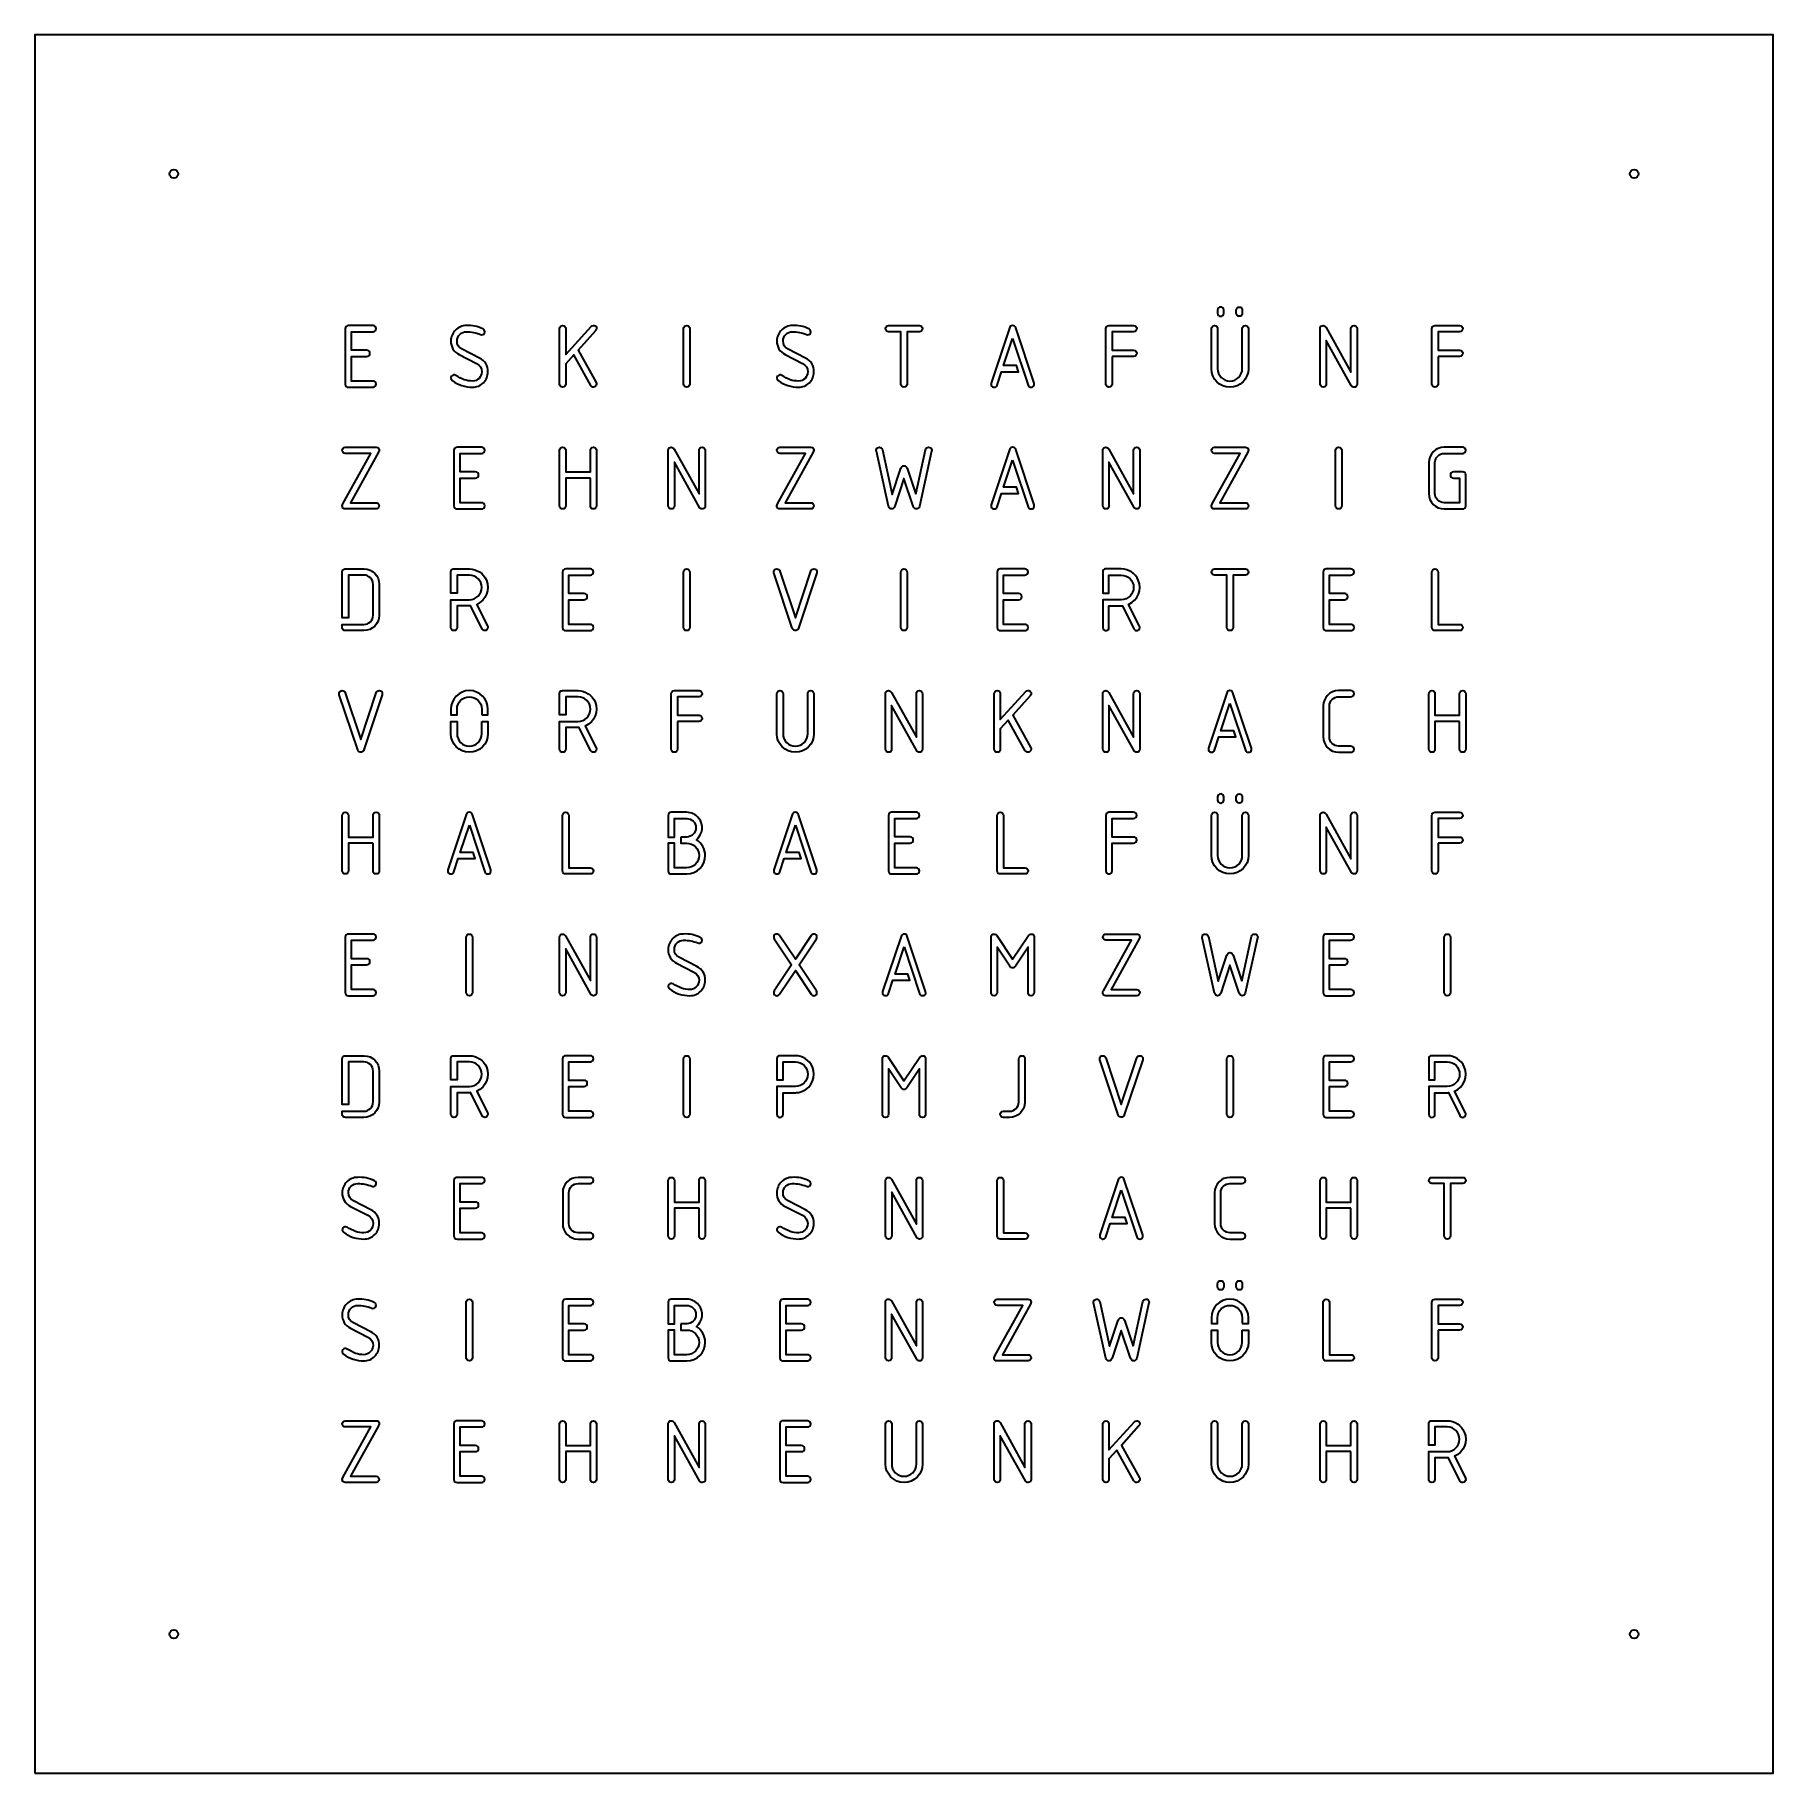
# Model space of a CAD drawing. Header units: inches. Extents: x 0 to 500, y -500 to 0.
import ezdxf

# ---------------------------------------------------------------- set-up
doc = ezdxf.new("R2010")
doc.units = ezdxf.units.IN
doc.header["$MEASUREMENT"] = 0
doc.layers.add('Nachzeichnen', color=7, linetype='Continuous')

msp = doc.modelspace()

# ---------------------------------------------------------------- linework, layer by layer
at = {"layer": 'Nachzeichnen', "color": 250, "lineweight": 35}
msp.add_lwpolyline([(0, -500), (500, -500), (500, 0), (0, 0), (0, -500)], dxfattribs=at)
for points, knots in [([(41.25, -40), (41.25, -39.31), (40.69, -38.75), (40, -38.75), (39.31, -38.75), (38.75, -39.31), (38.75, -40), (38.75, -40.69), (39.31, -41.25), (40, -41.25), (40.69, -41.25), (41.25, -40.69), (41.25, -40), (41.25, -40), (41.25, -40), (41.25, -40)], [0, 0, 0, 0, 1, 1, 1, 2, 2, 2, 3, 3, 3, 4, 4, 4, 5, 5, 5, 5]), ([(461.25, -40), (461.25, -39.31), (460.69, -38.75), (460, -38.75), (459.31, -38.75), (458.75, -39.31), (458.75, -40), (458.75, -40.69), (459.31, -41.25), (460, -41.25), (460.69, -41.25), (461.25, -40.69), (461.25, -40), (461.25, -40), (461.25, -40), (461.25, -40)], [0, 0, 0, 0, 1, 1, 1, 2, 2, 2, 3, 3, 3, 4, 4, 4, 5, 5, 5, 5]), ([(341.97, -80.09), (341.97, -80.58), (341.57, -80.97), (341.08, -80.97), (340.59, -80.97), (340.2, -80.58), (340.2, -80.09), (340.2, -80.09), (340.2, -79.2), (340.2, -79.2), (340.2, -78.71), (340.59, -78.31), (341.08, -78.31), (341.57, -78.31), (341.97, -78.71), (341.97, -79.2), (341.97, -79.2), (341.97, -80.09), (341.97, -80.09)], [0, 0, 0, 0, 1, 1, 1, 2, 2, 2, 3, 3, 3, 4, 4, 4, 5, 5, 5, 6, 6, 6, 6]), ([(347.29, -80.09), (347.29, -80.09), (347.29, -79.2), (347.29, -79.2), (347.29, -78.71), (346.89, -78.31), (346.4, -78.31), (345.91, -78.31), (345.52, -78.71), (345.52, -79.2), (345.52, -79.2), (345.52, -80.09), (345.52, -80.09), (345.52, -80.58), (345.91, -80.97), (346.4, -80.97), (346.89, -80.97), (347.29, -80.58), (347.29, -80.09)], [0, 0, 0, 0, 1, 1, 1, 2, 2, 2, 3, 3, 3, 4, 4, 4, 5, 5, 5, 6, 6, 6, 6]), ([(97.3, -83.63), (97.3, -83.63), (97.3, -83.63), (97.3, -83.63), (97.79, -83.63), (98.18, -84.03), (98.18, -84.52), (98.18, -85.01), (97.79, -85.41), (97.3, -85.41), (97.3, -85.41), (91.09, -85.41), (91.09, -85.41), (91.09, -85.41), (91.09, -90.73), (91.09, -90.73), (91.09, -90.73), (95.5, -90.73), (95.5, -90.73), (95.51, -90.73), (95.52, -90.73), (95.52, -90.73), (96.01, -90.73), (96.41, -91.12), (96.41, -91.61), (96.41, -92.1), (96.01, -92.5), (95.52, -92.5), (95.52, -92.5), (91.09, -92.5), (91.09, -92.5), (91.09, -92.5), (91.09, -99.59), (91.09, -99.59), (91.09, -99.59), (97.3, -99.59), (97.3, -99.59), (97.79, -99.59), (98.18, -99.99), (98.18, -100.48), (98.18, -100.97), (97.79, -101.37), (97.3, -101.37), (97.3, -101.37), (90.2, -101.37), (90.2, -101.37), (89.98, -101.38), (89.76, -101.32), (89.58, -101.18), (89.39, -101), (89.3, -100.74), (89.32, -100.48), (89.32, -100.48), (89.32, -84.52), (89.32, -84.52), (89.3, -84.28), (89.38, -84.05), (89.53, -83.86), (89.71, -83.7), (89.96, -83.62), (90.2, -83.63), (90.2, -83.63), (97.3, -83.63), (97.3, -83.63)], [0, 0, 0, 0, 1, 1, 1, 2, 2, 2, 3, 3, 3, 4, 4, 4, 5, 5, 5, 6, 6, 6, 7, 7, 7, 8, 8, 8, 9, 9, 9, 10, 10, 10, 11, 11, 11, 12, 12, 12, 13, 13, 13, 14, 14, 14, 15, 15, 15, 16, 16, 16, 17, 17, 17, 18, 18, 18, 19, 19, 19, 20, 20, 20, 21, 21, 21, 21]), ([(128.17, -86.2), (126.88, -85.68), (125.5, -85.41), (124.11, -85.41), (123.41, -85.4), (122.72, -85.68), (122.23, -86.19), (121.72, -86.68), (121.44, -87.36), (121.45, -88.07), (121.41, -89.08), (121.98, -90.01), (122.9, -90.43), (122.9, -90.43), (127.89, -92.98), (127.89, -92.98), (129.43, -93.68), (130.39, -95.25), (130.32, -96.93), (130.34, -98.11), (129.87, -99.25), (129.02, -100.07), (128.2, -100.91), (127.07, -101.39), (125.89, -101.37), (123.79, -101.39), (121.74, -100.71), (120.07, -99.43), (120.07, -99.43), (120.06, -99.43), (120.06, -99.43), (119.66, -99.15), (119.57, -98.6), (119.85, -98.2), (120.13, -97.8), (120.68, -97.7), (121.08, -97.98), (121.87, -98.43), (122.69, -98.84), (123.52, -99.22), (124.28, -99.47), (125.08, -99.6), (125.89, -99.6), (127.35, -99.6), (128.55, -98.41), (128.55, -96.94), (128.55, -95.93), (127.98, -95.01), (127.07, -94.56), (127.07, -94.56), (122.08, -92), (122.08, -92), (120.56, -91.3), (119.61, -89.75), (119.68, -88.07), (119.66, -86.89), (120.14, -85.76), (120.98, -84.94), (121.8, -84.09), (122.94, -83.62), (124.11, -83.63), (125.77, -83.53), (127.42, -83.86), (128.91, -84.6), (128.92, -84.6), (128.93, -84.61), (128.93, -84.61), (129.37, -84.82), (129.56, -85.35), (129.35, -85.79), (129.14, -86.23), (128.61, -86.41), (128.17, -86.2)], [0, 0, 0, 0, 1, 1, 1, 2, 2, 2, 3, 3, 3, 4, 4, 4, 5, 5, 5, 6, 6, 6, 7, 7, 7, 8, 8, 8, 9, 9, 9, 10, 10, 10, 11, 11, 11, 12, 12, 12, 13, 13, 13, 14, 14, 14, 15, 15, 15, 16, 16, 16, 17, 17, 17, 18, 18, 18, 19, 19, 19, 20, 20, 20, 21, 21, 21, 22, 22, 22, 23, 23, 23, 24, 24, 24, 24]), ([(152.7, -100.48), (152.7, -100.48), (152.7, -94.62), (152.7, -94.62), (152.7, -94.62), (155, -92.1), (155, -92.1), (155, -92.1), (159.89, -100.9), (159.89, -100.9), (160.03, -101.2), (160.35, -101.38), (160.68, -101.37), (160.91, -101.36), (161.13, -101.26), (161.29, -101.09), (161.46, -100.94), (161.56, -100.72), (161.57, -100.48), (161.57, -100.33), (161.52, -100.17), (161.45, -100.04), (161.45, -100.04), (156.26, -90.7), (156.26, -90.7), (156.26, -90.7), (161.32, -85.13), (161.32, -85.13), (161.48, -84.96), (161.57, -84.75), (161.57, -84.52), (161.63, -84.09), (161.33, -83.69), (160.9, -83.63), (160.83, -83.62), (160.75, -83.62), (160.68, -83.63), (160.42, -83.63), (160.18, -83.74), (160.01, -83.93), (160.01, -83.93), (152.7, -91.98), (152.7, -91.98), (152.7, -91.98), (152.7, -84.52), (152.7, -84.52), (152.7, -84.03), (152.3, -83.63), (151.81, -83.63), (151.32, -83.63), (150.93, -84.03), (150.93, -84.52), (150.93, -84.52), (150.93, -100.48), (150.93, -100.48), (150.93, -100.97), (151.32, -101.37), (151.81, -101.37), (152.3, -101.37), (152.7, -100.97), (152.7, -100.48)], [0, 0, 0, 0, 1, 1, 1, 2, 2, 2, 3, 3, 3, 4, 4, 4, 5, 5, 5, 6, 6, 6, 7, 7, 7, 8, 8, 8, 9, 9, 9, 10, 10, 10, 11, 11, 11, 12, 12, 12, 13, 13, 13, 14, 14, 14, 15, 15, 15, 16, 16, 16, 17, 17, 17, 18, 18, 18, 19, 19, 19, 20, 20, 20, 20]), ([(188.39, -84.52), (188.38, -84.03), (187.99, -83.63), (187.5, -83.63), (187.01, -83.63), (186.61, -84.03), (186.61, -84.52), (186.61, -84.52), (186.61, -100.48), (186.61, -100.48), (186.61, -100.97), (187.01, -101.37), (187.5, -101.37), (187.99, -101.37), (188.39, -100.97), (188.39, -100.48), (188.39, -100.48), (188.39, -84.52), (188.39, -84.52)], [0, 0, 0, 0, 1, 1, 1, 2, 2, 2, 3, 3, 3, 4, 4, 4, 5, 5, 5, 6, 6, 6, 6]), ([(221.93, -86.2), (220.64, -85.68), (219.27, -85.41), (217.88, -85.41), (217.17, -85.4), (216.49, -85.68), (216, -86.19), (215.49, -86.68), (215.21, -87.36), (215.22, -88.07), (215.17, -89.08), (215.75, -90.01), (216.67, -90.43), (216.67, -90.43), (221.65, -92.99), (221.65, -92.99), (223.19, -93.68), (224.15, -95.25), (224.08, -96.94), (224.1, -98.11), (223.63, -99.25), (222.78, -100.07), (221.96, -100.91), (220.83, -101.39), (219.65, -101.37), (217.55, -101.39), (215.5, -100.71), (213.83, -99.43), (213.83, -99.43), (213.83, -99.43), (213.82, -99.43), (213.43, -99.15), (213.33, -98.6), (213.61, -98.2), (213.89, -97.8), (214.44, -97.7), (214.84, -97.98), (215.64, -98.43), (216.45, -98.85), (217.29, -99.22), (218.05, -99.48), (218.85, -99.6), (219.65, -99.6), (221.12, -99.6), (222.31, -98.41), (222.31, -96.94), (222.31, -95.93), (221.74, -95.01), (220.83, -94.56), (220.83, -94.56), (215.85, -92), (215.85, -92), (214.32, -91.3), (213.37, -89.75), (213.44, -88.07), (213.43, -86.89), (213.9, -85.76), (214.75, -84.94), (215.57, -84.09), (216.7, -83.62), (217.88, -83.63), (219.53, -83.53), (221.19, -83.87), (222.67, -84.6), (222.68, -84.6), (222.69, -84.61), (222.7, -84.61), (223.14, -84.82), (223.32, -85.35), (223.11, -85.79), (222.9, -86.23), (222.37, -86.41), (221.93, -86.2)], [0, 0, 0, 0, 1, 1, 1, 2, 2, 2, 3, 3, 3, 4, 4, 4, 5, 5, 5, 6, 6, 6, 7, 7, 7, 8, 8, 8, 9, 9, 9, 10, 10, 10, 11, 11, 11, 12, 12, 12, 13, 13, 13, 14, 14, 14, 15, 15, 15, 16, 16, 16, 17, 17, 17, 18, 18, 18, 19, 19, 19, 20, 20, 20, 21, 21, 21, 22, 22, 22, 23, 23, 23, 24, 24, 24, 24]), ([(249.11, -100.48), (249.11, -100.97), (249.51, -101.37), (250, -101.37), (250.49, -101.37), (250.89, -100.97), (250.89, -100.48), (250.89, -100.48), (250.89, -85.41), (250.89, -85.41), (250.89, -85.41), (254.43, -85.41), (254.43, -85.41), (254.92, -85.41), (255.32, -85.01), (255.32, -84.52), (255.32, -84.03), (254.92, -83.63), (254.43, -83.63), (254.43, -83.63), (245.57, -83.63), (245.57, -83.63), (245.08, -83.63), (244.68, -84.03), (244.68, -84.52), (244.68, -85.01), (245.08, -85.41), (245.57, -85.41), (245.57, -85.41), (249.11, -85.41), (249.11, -85.41), (249.11, -85.41), (249.11, -100.48), (249.11, -100.48)], [0, 0, 0, 0, 1, 1, 1, 2, 2, 2, 3, 3, 3, 4, 4, 4, 5, 5, 5, 6, 6, 6, 7, 7, 7, 8, 8, 8, 9, 9, 9, 10, 10, 10, 11, 11, 11, 11]), ([(281.25, -87.33), (281.25, -87.33), (278.64, -95.15), (278.64, -95.15), (278.64, -95.15), (282.33, -95.15), (282.33, -95.15), (282.33, -95.15), (282.92, -96.93), (282.92, -96.93), (282.92, -96.93), (278.05, -96.93), (278.05, -96.93), (278.05, -96.93), (276.77, -100.76), (276.77, -100.76), (276.67, -101.14), (276.32, -101.39), (275.93, -101.36), (275.85, -101.37), (275.78, -101.37), (275.7, -101.36), (275.28, -101.3), (274.98, -100.9), (275.04, -100.47), (275.04, -100.38), (275.05, -100.28), (275.08, -100.19), (275.08, -100.19), (280.36, -84.34), (280.36, -84.34), (280.45, -83.92), (280.82, -83.63), (281.25, -83.63), (281.66, -83.62), (282.03, -83.9), (282.12, -84.31), (282.12, -84.31), (287.41, -100.19), (287.41, -100.19), (287.44, -100.28), (287.46, -100.38), (287.45, -100.47), (287.46, -100.55), (287.46, -100.62), (287.45, -100.69), (287.39, -101.12), (287, -101.42), (286.57, -101.36), (286.18, -101.39), (285.82, -101.14), (285.72, -100.76), (285.72, -100.76), (281.25, -87.33), (281.25, -87.33)], [0, 0, 0, 0, 1, 1, 1, 2, 2, 2, 3, 3, 3, 4, 4, 4, 5, 5, 5, 6, 6, 6, 7, 7, 7, 8, 8, 8, 9, 9, 9, 10, 10, 10, 11, 11, 11, 12, 12, 12, 13, 13, 13, 14, 14, 14, 15, 15, 15, 16, 16, 16, 17, 17, 17, 18, 18, 18, 18]), ([(309.84, -92.5), (309.84, -92.5), (316.04, -92.5), (316.04, -92.5), (316.53, -92.5), (316.93, -92.1), (316.93, -91.62), (316.93, -91.13), (316.53, -90.73), (316.04, -90.73), (316.04, -90.73), (309.84, -90.73), (309.84, -90.73), (309.84, -90.73), (309.84, -85.41), (309.84, -85.41), (309.84, -85.41), (316.04, -85.41), (316.04, -85.41), (316.53, -85.41), (316.93, -85.01), (316.93, -84.52), (316.93, -84.03), (316.53, -83.63), (316.04, -83.63), (316.04, -83.63), (308.95, -83.63), (308.95, -83.63), (308.71, -83.62), (308.47, -83.7), (308.28, -83.86), (308.12, -84.04), (308.04, -84.28), (308.06, -84.52), (308.06, -84.52), (308.06, -100.48), (308.06, -100.48), (308.06, -100.97), (308.46, -101.37), (308.95, -101.37), (309.44, -101.37), (309.84, -100.97), (309.84, -100.48), (309.84, -100.48), (309.84, -92.5), (309.84, -92.5)], [0, 0, 0, 0, 1, 1, 1, 2, 2, 2, 3, 3, 3, 4, 4, 4, 5, 5, 5, 6, 6, 6, 7, 7, 7, 8, 8, 8, 9, 9, 9, 10, 10, 10, 11, 11, 11, 12, 12, 12, 13, 13, 13, 14, 14, 14, 15, 15, 15, 15]), ([(338.42, -96.05), (338.42, -98.99), (340.8, -101.37), (343.74, -101.37), (346.68, -101.37), (349.06, -98.99), (349.06, -96.05), (349.06, -96.05), (349.06, -84.52), (349.06, -84.52), (349.06, -84.03), (348.67, -83.63), (348.18, -83.63), (347.69, -83.63), (347.29, -84.03), (347.29, -84.52), (347.29, -84.52), (347.29, -96.05), (347.29, -96.05), (347.29, -98.01), (345.7, -99.6), (343.74, -99.6), (341.78, -99.6), (340.2, -98.01), (340.2, -96.05), (340.2, -96.05), (340.2, -84.52), (340.2, -84.52), (340.2, -84.03), (339.8, -83.63), (339.31, -83.63), (338.82, -83.63), (338.42, -84.03), (338.42, -84.52), (338.42, -84.52), (338.42, -96.05), (338.42, -96.05)], [0, 0, 0, 0, 1, 1, 1, 2, 2, 2, 3, 3, 3, 4, 4, 4, 5, 5, 5, 6, 6, 6, 7, 7, 7, 8, 8, 8, 9, 9, 9, 10, 10, 10, 11, 11, 11, 12, 12, 12, 12]), ([(378.65, -100.92), (378.8, -101.21), (379.11, -101.39), (379.43, -101.37), (379.67, -101.38), (379.9, -101.31), (380.08, -101.16), (380.25, -100.98), (380.34, -100.73), (380.32, -100.48), (380.32, -100.48), (380.32, -84.52), (380.32, -84.52), (380.32, -84.03), (379.92, -83.63), (379.43, -83.63), (378.94, -83.63), (378.55, -84.03), (378.55, -84.52), (378.55, -84.52), (378.55, -97.05), (378.55, -97.05), (378.55, -97.05), (371.38, -84.16), (371.38, -84.16), (371.24, -83.84), (370.92, -83.63), (370.56, -83.63), (370.33, -83.62), (370.11, -83.69), (369.93, -83.83), (369.74, -84.01), (369.65, -84.26), (369.68, -84.52), (369.68, -84.52), (369.68, -100.48), (369.68, -100.48), (369.68, -100.97), (370.07, -101.37), (370.56, -101.37), (371.05, -101.37), (371.45, -100.97), (371.45, -100.48), (371.45, -100.48), (371.45, -87.93), (371.45, -87.93), (371.45, -87.93), (378.65, -100.92), (378.65, -100.92)], [0, 0, 0, 0, 1, 1, 1, 2, 2, 2, 3, 3, 3, 4, 4, 4, 5, 5, 5, 6, 6, 6, 7, 7, 7, 8, 8, 8, 9, 9, 9, 10, 10, 10, 11, 11, 11, 12, 12, 12, 13, 13, 13, 14, 14, 14, 15, 15, 15, 16, 16, 16, 16]), ([(403.6, -92.5), (403.6, -92.5), (409.8, -92.5), (409.8, -92.5), (410.29, -92.5), (410.69, -92.1), (410.69, -91.62), (410.69, -91.13), (410.29, -90.73), (409.8, -90.73), (409.8, -90.73), (403.6, -90.73), (403.6, -90.73), (403.6, -90.73), (403.6, -85.41), (403.6, -85.41), (403.6, -85.41), (409.8, -85.41), (409.8, -85.41), (410.29, -85.41), (410.69, -85.01), (410.69, -84.52), (410.69, -84.03), (410.29, -83.63), (409.8, -83.63), (409.8, -83.63), (402.71, -83.63), (402.71, -83.63), (402.47, -83.62), (402.23, -83.7), (402.04, -83.86), (401.88, -84.04), (401.8, -84.28), (401.82, -84.52), (401.82, -84.52), (401.82, -100.48), (401.82, -100.48), (401.82, -100.97), (402.22, -101.37), (402.71, -101.37), (403.2, -101.37), (403.6, -100.97), (403.6, -100.48), (403.6, -100.48), (403.6, -92.5), (403.6, -92.5)], [0, 0, 0, 0, 1, 1, 1, 2, 2, 2, 3, 3, 3, 4, 4, 4, 5, 5, 5, 6, 6, 6, 7, 7, 7, 8, 8, 8, 9, 9, 9, 10, 10, 10, 11, 11, 11, 12, 12, 12, 13, 13, 13, 14, 14, 14, 15, 15, 15, 15]), ([(88.6, -134.94), (88.5, -135.1), (88.44, -135.29), (88.43, -135.48), (88.41, -135.72), (88.48, -135.96), (88.64, -136.14), (88.83, -136.3), (89.07, -136.39), (89.32, -136.37), (89.32, -136.37), (98.18, -136.37), (98.18, -136.37), (98.67, -136.37), (99.07, -135.97), (99.07, -135.48), (99.07, -134.99), (98.67, -134.59), (98.18, -134.59), (98.18, -134.59), (90.83, -134.59), (90.83, -134.59), (90.83, -134.59), (98.9, -120.06), (98.9, -120.06), (99, -119.89), (99.06, -119.7), (99.07, -119.5), (99.08, -119.27), (99.01, -119.04), (98.86, -118.86), (98.68, -118.69), (98.43, -118.61), (98.18, -118.63), (98.18, -118.63), (89.32, -118.63), (89.32, -118.63), (88.83, -118.63), (88.43, -119.03), (88.43, -119.52), (88.43, -120.01), (88.83, -120.41), (89.32, -120.41), (89.32, -120.41), (96.68, -120.41), (96.68, -120.41), (96.68, -120.41), (88.6, -134.94), (88.6, -134.94)], [0, 0, 0, 0, 1, 1, 1, 2, 2, 2, 3, 3, 3, 4, 4, 4, 5, 5, 5, 6, 6, 6, 7, 7, 7, 8, 8, 8, 9, 9, 9, 10, 10, 10, 11, 11, 11, 12, 12, 12, 13, 13, 13, 14, 14, 14, 15, 15, 15, 16, 16, 16, 16]), ([(128.55, -118.63), (128.55, -118.63), (128.55, -118.63), (128.55, -118.63), (129.04, -118.63), (129.44, -119.03), (129.44, -119.52), (129.44, -120.01), (129.04, -120.41), (128.55, -120.41), (128.55, -120.41), (122.34, -120.41), (122.34, -120.41), (122.34, -120.41), (122.34, -125.73), (122.34, -125.73), (122.34, -125.73), (126.76, -125.73), (126.76, -125.73), (126.76, -125.73), (126.77, -125.73), (126.78, -125.73), (127.26, -125.73), (127.66, -126.12), (127.66, -126.61), (127.66, -127.1), (127.27, -127.5), (126.78, -127.5), (126.78, -127.5), (122.34, -127.5), (122.34, -127.5), (122.34, -127.5), (122.34, -134.59), (122.34, -134.59), (122.34, -134.59), (128.55, -134.59), (128.55, -134.59), (129.04, -134.59), (129.44, -134.99), (129.44, -135.48), (129.44, -135.97), (129.04, -136.37), (128.55, -136.37), (128.55, -136.37), (121.45, -136.37), (121.45, -136.37), (121.23, -136.38), (121.01, -136.32), (120.83, -136.18), (120.65, -136), (120.55, -135.74), (120.57, -135.48), (120.57, -135.48), (120.57, -119.52), (120.57, -119.52), (120.55, -119.28), (120.63, -119.05), (120.78, -118.86), (120.97, -118.7), (121.21, -118.62), (121.45, -118.63), (121.45, -118.63), (128.55, -118.63), (128.55, -118.63)], [0, 0, 0, 0, 1, 1, 1, 2, 2, 2, 3, 3, 3, 4, 4, 4, 5, 5, 5, 6, 6, 6, 7, 7, 7, 8, 8, 8, 9, 9, 9, 10, 10, 10, 11, 11, 11, 12, 12, 12, 13, 13, 13, 14, 14, 14, 15, 15, 15, 16, 16, 16, 17, 17, 17, 18, 18, 18, 19, 19, 19, 20, 20, 20, 21, 21, 21, 21]), ([(159.79, -127.5), (159.79, -127.5), (159.79, -135.48), (159.79, -135.48), (159.79, -135.97), (160.19, -136.37), (160.68, -136.37), (161.17, -136.37), (161.57, -135.97), (161.57, -135.48), (161.57, -135.48), (161.57, -119.52), (161.57, -119.52), (161.57, -119.03), (161.17, -118.63), (160.68, -118.63), (160.19, -118.63), (159.79, -119.03), (159.79, -119.52), (159.79, -119.53), (159.79, -119.55), (159.79, -119.56), (159.79, -119.56), (159.79, -125.73), (159.79, -125.73), (159.79, -125.73), (152.7, -125.73), (152.7, -125.73), (152.7, -125.73), (152.7, -119.52), (152.7, -119.52), (152.7, -119.03), (152.3, -118.63), (151.81, -118.63), (151.32, -118.63), (150.93, -119.03), (150.93, -119.52), (150.93, -119.52), (150.93, -135.48), (150.93, -135.48), (150.93, -135.97), (151.32, -136.37), (151.81, -136.37), (152.3, -136.37), (152.7, -135.97), (152.7, -135.48), (152.7, -135.48), (152.7, -127.5), (152.7, -127.5), (152.7, -127.5), (159.79, -127.5), (159.79, -127.5)], [0, 0, 0, 0, 1, 1, 1, 2, 2, 2, 3, 3, 3, 4, 4, 4, 5, 5, 5, 6, 6, 6, 7, 7, 7, 8, 8, 8, 9, 9, 9, 10, 10, 10, 11, 11, 11, 12, 12, 12, 13, 13, 13, 14, 14, 14, 15, 15, 15, 16, 16, 16, 17, 17, 17, 17]), ([(183.96, -135.48), (183.96, -135.48), (183.96, -122.93), (183.96, -122.93), (183.96, -122.93), (191.16, -135.92), (191.16, -135.92), (191.31, -136.21), (191.61, -136.39), (191.94, -136.37), (192.17, -136.38), (192.4, -136.31), (192.58, -136.16), (192.75, -135.98), (192.84, -135.73), (192.82, -135.48), (192.82, -135.48), (192.82, -119.52), (192.82, -119.52), (192.82, -119.03), (192.43, -118.63), (191.94, -118.63), (191.45, -118.63), (191.05, -119.03), (191.05, -119.52), (191.05, -119.52), (191.05, -132.05), (191.05, -132.05), (191.05, -132.05), (183.89, -119.16), (183.89, -119.16), (183.74, -118.84), (183.42, -118.63), (183.07, -118.63), (182.84, -118.62), (182.61, -118.69), (182.43, -118.83), (182.25, -119.01), (182.16, -119.26), (182.18, -119.52), (182.18, -119.52), (182.18, -135.48), (182.18, -135.48), (182.18, -135.97), (182.58, -136.37), (183.07, -136.37), (183.56, -136.37), (183.96, -135.97), (183.96, -135.48)], [0, 0, 0, 0, 1, 1, 1, 2, 2, 2, 3, 3, 3, 4, 4, 4, 5, 5, 5, 6, 6, 6, 7, 7, 7, 8, 8, 8, 9, 9, 9, 10, 10, 10, 11, 11, 11, 12, 12, 12, 13, 13, 13, 14, 14, 14, 15, 15, 15, 16, 16, 16, 16]), ([(213.6, -134.94), (213.5, -135.1), (213.44, -135.29), (213.43, -135.48), (213.41, -135.72), (213.48, -135.96), (213.64, -136.14), (213.83, -136.3), (214.07, -136.39), (214.32, -136.37), (214.32, -136.37), (223.18, -136.37), (223.18, -136.37), (223.67, -136.37), (224.07, -135.97), (224.07, -135.48), (224.07, -134.99), (223.67, -134.59), (223.18, -134.59), (223.18, -134.59), (215.83, -134.59), (215.83, -134.59), (215.83, -134.59), (223.9, -120.06), (223.9, -120.06), (224, -119.89), (224.06, -119.7), (224.07, -119.5), (224.08, -119.27), (224.01, -119.04), (223.86, -118.86), (223.68, -118.69), (223.43, -118.61), (223.18, -118.63), (223.18, -118.63), (214.32, -118.63), (214.32, -118.63), (213.83, -118.63), (213.43, -119.03), (213.43, -119.52), (213.43, -120.01), (213.83, -120.41), (214.32, -120.41), (214.32, -120.41), (221.68, -120.41), (221.68, -120.41), (221.68, -120.41), (213.6, -134.94), (213.6, -134.94)], [0, 0, 0, 0, 1, 1, 1, 2, 2, 2, 3, 3, 3, 4, 4, 4, 5, 5, 5, 6, 6, 6, 7, 7, 7, 8, 8, 8, 9, 9, 9, 10, 10, 10, 11, 11, 11, 12, 12, 12, 13, 13, 13, 14, 14, 14, 15, 15, 15, 16, 16, 16, 16]), ([(253.37, -132.15), (253.37, -132.15), (250.89, -124.69), (250.89, -124.69), (250.83, -124.49), (250.72, -124.31), (250.57, -124.16), (250.41, -124.02), (250.21, -123.95), (250, -123.95), (249.8, -123.95), (249.6, -124.02), (249.45, -124.15), (249.3, -124.3), (249.19, -124.49), (249.13, -124.69), (249.13, -124.69), (246.63, -132.18), (246.63, -132.18), (246.63, -132.18), (243.78, -119.33), (243.78, -119.33), (243.74, -119.11), (243.61, -118.91), (243.43, -118.77), (243.27, -118.68), (243.09, -118.63), (242.91, -118.63), (242.65, -118.62), (242.4, -118.71), (242.22, -118.88), (242.07, -119.06), (242, -119.29), (242.02, -119.52), (242.02, -119.59), (242.03, -119.66), (242.05, -119.72), (242.05, -119.72), (245.58, -135.6), (245.58, -135.6), (245.62, -135.84), (245.74, -136.05), (245.92, -136.21), (246.07, -136.32), (246.26, -136.38), (246.45, -136.37), (246.64, -136.37), (246.83, -136.31), (246.98, -136.19), (247.16, -136.04), (247.29, -135.83), (247.35, -135.6), (247.35, -135.6), (250, -127.64), (250, -127.64), (250, -127.64), (252.66, -135.6), (252.66, -135.6), (252.73, -135.83), (252.86, -136.04), (253.04, -136.2), (253.18, -136.31), (253.36, -136.37), (253.55, -136.37), (253.75, -136.38), (253.95, -136.32), (254.11, -136.19), (254.28, -136.05), (254.39, -135.85), (254.42, -135.63), (254.42, -135.63), (257.95, -119.72), (257.95, -119.72), (257.97, -119.66), (257.98, -119.59), (257.98, -119.52), (258, -119.27), (257.91, -119.02), (257.74, -118.83), (257.56, -118.69), (257.33, -118.62), (257.09, -118.63), (256.87, -118.62), (256.66, -118.69), (256.49, -118.83), (256.35, -118.97), (256.26, -119.14), (256.22, -119.33), (256.22, -119.33), (253.37, -132.15), (253.37, -132.15)], [0, 0, 0, 0, 1, 1, 1, 2, 2, 2, 3, 3, 3, 4, 4, 4, 5, 5, 5, 6, 6, 6, 7, 7, 7, 8, 8, 8, 9, 9, 9, 10, 10, 10, 11, 11, 11, 12, 12, 12, 13, 13, 13, 14, 14, 14, 15, 15, 15, 16, 16, 16, 17, 17, 17, 18, 18, 18, 19, 19, 19, 20, 20, 20, 21, 21, 21, 22, 22, 22, 23, 23, 23, 24, 24, 24, 25, 25, 25, 26, 26, 26, 27, 27, 27, 28, 28, 28, 29, 29, 29, 30, 30, 30, 30]), ([(281.25, -122.33), (281.25, -122.33), (278.65, -130.15), (278.65, -130.15), (278.65, -130.15), (282.34, -130.15), (282.34, -130.15), (282.34, -130.15), (282.93, -131.93), (282.93, -131.93), (282.93, -131.93), (278.06, -131.93), (278.06, -131.93), (278.06, -131.93), (276.78, -135.76), (276.78, -135.76), (276.68, -136.14), (276.32, -136.39), (275.93, -136.36), (275.86, -136.37), (275.79, -136.37), (275.71, -136.36), (275.28, -136.3), (274.99, -135.9), (275.05, -135.47), (275.04, -135.38), (275.06, -135.28), (275.09, -135.19), (275.09, -135.19), (280.37, -119.34), (280.37, -119.34), (280.46, -118.92), (280.83, -118.63), (281.25, -118.63), (281.67, -118.62), (282.04, -118.9), (282.13, -119.31), (282.13, -119.31), (287.42, -135.19), (287.42, -135.19), (287.45, -135.28), (287.46, -135.38), (287.46, -135.47), (287.47, -135.55), (287.47, -135.62), (287.46, -135.69), (287.4, -136.12), (287, -136.42), (286.57, -136.36), (286.18, -136.39), (285.83, -136.14), (285.73, -135.76), (285.73, -135.76), (281.25, -122.33), (281.25, -122.33)], [0, 0, 0, 0, 1, 1, 1, 2, 2, 2, 3, 3, 3, 4, 4, 4, 5, 5, 5, 6, 6, 6, 7, 7, 7, 8, 8, 8, 9, 9, 9, 10, 10, 10, 11, 11, 11, 12, 12, 12, 13, 13, 13, 14, 14, 14, 15, 15, 15, 16, 16, 16, 17, 17, 17, 18, 18, 18, 18]), ([(308.95, -135.48), (308.95, -135.48), (308.95, -122.93), (308.95, -122.93), (308.95, -122.93), (316.16, -135.92), (316.16, -135.92), (316.3, -136.21), (316.61, -136.39), (316.94, -136.37), (317.17, -136.38), (317.4, -136.31), (317.58, -136.16), (317.75, -135.98), (317.84, -135.73), (317.82, -135.48), (317.82, -135.48), (317.82, -119.52), (317.82, -119.52), (317.82, -119.03), (317.42, -118.63), (316.94, -118.63), (316.45, -118.63), (316.05, -119.03), (316.05, -119.52), (316.05, -119.52), (316.05, -132.05), (316.05, -132.05), (316.05, -132.05), (308.89, -119.16), (308.89, -119.16), (308.74, -118.84), (308.42, -118.63), (308.07, -118.63), (307.84, -118.62), (307.61, -118.69), (307.43, -118.83), (307.25, -119.01), (307.16, -119.26), (307.18, -119.52), (307.18, -119.52), (307.18, -135.48), (307.18, -135.48), (307.18, -135.97), (307.58, -136.37), (308.07, -136.37), (308.56, -136.37), (308.95, -135.97), (308.95, -135.48)], [0, 0, 0, 0, 1, 1, 1, 2, 2, 2, 3, 3, 3, 4, 4, 4, 5, 5, 5, 6, 6, 6, 7, 7, 7, 8, 8, 8, 9, 9, 9, 10, 10, 10, 11, 11, 11, 12, 12, 12, 13, 13, 13, 14, 14, 14, 15, 15, 15, 16, 16, 16, 16]), ([(338.6, -134.94), (338.49, -135.1), (338.43, -135.29), (338.42, -135.48), (338.4, -135.72), (338.48, -135.96), (338.64, -136.14), (338.82, -136.3), (339.06, -136.39), (339.31, -136.37), (339.31, -136.37), (348.18, -136.37), (348.18, -136.37), (348.67, -136.37), (349.06, -135.97), (349.06, -135.48), (349.06, -134.99), (348.67, -134.59), (348.18, -134.59), (348.18, -134.59), (340.83, -134.59), (340.83, -134.59), (340.83, -134.59), (348.89, -120.06), (348.89, -120.06), (348.99, -119.89), (349.05, -119.7), (349.06, -119.5), (349.08, -119.27), (349, -119.04), (348.86, -118.86), (348.67, -118.69), (348.43, -118.61), (348.18, -118.63), (348.18, -118.63), (339.31, -118.63), (339.31, -118.63), (338.82, -118.63), (338.42, -119.03), (338.42, -119.52), (338.42, -120.01), (338.82, -120.41), (339.31, -120.41), (339.31, -120.41), (346.67, -120.41), (346.67, -120.41), (346.67, -120.41), (338.6, -134.94), (338.6, -134.94)], [0, 0, 0, 0, 1, 1, 1, 2, 2, 2, 3, 3, 3, 4, 4, 4, 5, 5, 5, 6, 6, 6, 7, 7, 7, 8, 8, 8, 9, 9, 9, 10, 10, 10, 11, 11, 11, 12, 12, 12, 13, 13, 13, 14, 14, 14, 15, 15, 15, 16, 16, 16, 16]), ([(375.89, -119.52), (375.89, -119.03), (375.49, -118.63), (375, -118.63), (374.51, -118.63), (374.11, -119.03), (374.11, -119.52), (374.11, -119.52), (374.11, -135.48), (374.11, -135.48), (374.11, -135.97), (374.51, -136.37), (375, -136.37), (375.49, -136.37), (375.89, -135.97), (375.89, -135.48), (375.89, -135.48), (375.89, -119.52), (375.89, -119.52)], [0, 0, 0, 0, 1, 1, 1, 2, 2, 2, 3, 3, 3, 4, 4, 4, 5, 5, 5, 6, 6, 6, 6]), ([(410.65, -125.73), (410.65, -125.73), (408.03, -125.73), (408.03, -125.73), (407.54, -125.73), (407.14, -126.12), (407.14, -126.61), (407.14, -127.1), (407.54, -127.5), (408.03, -127.5), (408.03, -127.5), (409.8, -127.5), (409.8, -127.5), (409.8, -127.5), (409.8, -134.59), (409.8, -134.59), (409.8, -134.59), (405.37, -134.59), (405.37, -134.59), (405.35, -134.59), (405.34, -134.59), (405.32, -134.59), (403.87, -134.58), (402.7, -133.39), (402.71, -131.93), (402.71, -131.93), (402.71, -123.07), (402.71, -123.07), (402.71, -123.06), (402.71, -123.05), (402.71, -123.04), (402.71, -121.58), (403.91, -120.4), (405.37, -120.41), (405.37, -120.41), (410.69, -120.41), (410.69, -120.41), (411.18, -120.41), (411.58, -120.01), (411.58, -119.52), (411.58, -119.03), (411.18, -118.63), (410.69, -118.63), (410.69, -118.63), (405.37, -118.63), (405.37, -118.63), (402.92, -118.63), (400.94, -120.61), (400.93, -123.05), (400.93, -123.06), (400.93, -123.06), (400.93, -123.07), (400.93, -123.07), (400.93, -131.93), (400.93, -131.93), (400.93, -134.38), (402.91, -136.36), (405.35, -136.37), (405.36, -136.37), (405.36, -136.37), (405.37, -136.37), (405.37, -136.37), (410.69, -136.37), (410.69, -136.37), (410.93, -136.38), (411.16, -136.31), (411.34, -136.16), (411.51, -135.97), (411.6, -135.73), (411.58, -135.48), (411.58, -135.48), (411.58, -126.61), (411.58, -126.61), (411.6, -126.37), (411.51, -126.12), (411.35, -125.94), (411.16, -125.79), (410.93, -125.71), (410.69, -125.73)], [0, 0, 0, 0, 1, 1, 1, 2, 2, 2, 3, 3, 3, 4, 4, 4, 5, 5, 5, 6, 6, 6, 7, 7, 7, 8, 8, 8, 9, 9, 9, 10, 10, 10, 11, 11, 11, 12, 12, 12, 13, 13, 13, 14, 14, 14, 15, 15, 15, 16, 16, 16, 17, 17, 17, 18, 18, 18, 19, 19, 19, 20, 20, 20, 21, 21, 21, 22, 22, 22, 23, 23, 23, 24, 24, 24, 25, 25, 25, 26, 26, 26, 26]), ([(94.64, -169.59), (94.64, -169.59), (88.43, -169.59), (88.43, -169.59), (88.43, -169.59), (88.43, -170.48), (88.43, -170.48), (88.43, -170.61), (88.44, -170.73), (88.48, -170.86), (88.55, -171.09), (88.73, -171.27), (88.97, -171.32), (89.08, -171.35), (89.2, -171.37), (89.32, -171.37), (89.32, -171.37), (94.64, -171.37), (94.64, -171.37), (97.08, -171.37), (99.07, -169.39), (99.07, -166.95), (99.07, -166.94), (99.07, -166.94), (99.07, -166.93), (99.07, -166.93), (99.07, -158.07), (99.07, -158.07), (99.1, -155.65), (97.16, -153.66), (94.74, -153.63), (94.71, -153.63), (94.67, -153.63), (94.64, -153.63), (94.64, -153.63), (89.32, -153.63), (89.32, -153.63), (89.19, -153.63), (89.07, -153.65), (88.96, -153.68), (88.7, -153.75), (88.51, -153.95), (88.46, -154.21), (88.44, -154.31), (88.43, -154.42), (88.43, -154.52), (88.43, -154.52), (88.43, -167.69), (88.43, -167.69), (88.43, -167.69), (90.2, -167.69), (90.2, -167.69), (90.2, -167.69), (90.2, -155.41), (90.2, -155.41), (90.2, -155.41), (94.64, -155.41), (94.64, -155.41), (96.11, -155.41), (97.3, -156.6), (97.3, -158.07), (97.3, -158.07), (97.3, -166.93), (97.3, -166.93), (97.3, -168.4), (96.11, -169.59), (94.64, -169.59)], [0, 0, 0, 0, 1, 1, 1, 2, 2, 2, 3, 3, 3, 4, 4, 4, 5, 5, 5, 6, 6, 6, 7, 7, 7, 8, 8, 8, 9, 9, 9, 10, 10, 10, 11, 11, 11, 12, 12, 12, 13, 13, 13, 14, 14, 14, 15, 15, 15, 16, 16, 16, 17, 17, 17, 18, 18, 18, 19, 19, 19, 20, 20, 20, 21, 21, 21, 22, 22, 22, 22]), ([(121.45, -170.48), (121.45, -170.48), (121.45, -164.27), (121.45, -164.27), (121.45, -164.27), (125, -164.27), (125, -164.27), (125.11, -164.27), (125.22, -164.27), (125.32, -164.26), (125.32, -164.26), (128.63, -170.87), (128.63, -170.87), (128.77, -171.19), (129.09, -171.38), (129.43, -171.37), (129.67, -171.37), (129.89, -171.27), (130.05, -171.1), (130.22, -170.94), (130.32, -170.71), (130.32, -170.48), (130.32, -170.34), (130.28, -170.2), (130.21, -170.08), (130.21, -170.08), (127.1, -163.84), (127.1, -163.84), (129.8, -162.68), (131.05, -159.56), (129.89, -156.86), (129.05, -154.9), (127.13, -153.63), (125, -153.63), (125, -153.63), (120.57, -153.63), (120.57, -153.63), (120.43, -153.63), (120.29, -153.65), (120.16, -153.69), (119.95, -153.76), (119.79, -153.93), (119.73, -154.15), (119.69, -154.27), (119.68, -154.39), (119.68, -154.52), (119.68, -154.52), (119.68, -160.6), (119.68, -160.6), (119.68, -160.6), (121.45, -160.6), (121.45, -160.6), (121.45, -160.6), (121.45, -155.4), (121.45, -155.4), (121.45, -155.4), (125, -155.4), (125, -155.4), (125, -155.4), (125, -155.4), (125, -155.4), (126.96, -155.4), (128.55, -156.99), (128.55, -158.95), (128.55, -160.91), (126.96, -162.5), (125, -162.5), (125, -162.5), (119.68, -162.5), (119.68, -162.5), (119.68, -162.5), (119.68, -170.48), (119.68, -170.48), (119.68, -170.97), (120.08, -171.37), (120.57, -171.37), (121.06, -171.37), (121.45, -170.97), (121.45, -170.48)], [0, 0, 0, 0, 1, 1, 1, 2, 2, 2, 3, 3, 3, 4, 4, 4, 5, 5, 5, 6, 6, 6, 7, 7, 7, 8, 8, 8, 9, 9, 9, 10, 10, 10, 11, 11, 11, 12, 12, 12, 13, 13, 13, 14, 14, 14, 15, 15, 15, 16, 16, 16, 17, 17, 17, 18, 18, 18, 19, 19, 19, 20, 20, 20, 21, 21, 21, 22, 22, 22, 23, 23, 23, 24, 24, 24, 25, 25, 25, 26, 26, 26, 26]), ([(159.8, -153.63), (159.8, -153.63), (159.8, -153.63), (159.8, -153.63), (160.29, -153.63), (160.68, -154.03), (160.68, -154.52), (160.68, -155.01), (160.28, -155.4), (159.8, -155.4), (159.8, -155.4), (153.59, -155.4), (153.59, -155.4), (153.59, -155.4), (153.59, -160.72), (153.59, -160.72), (153.59, -160.72), (158, -160.72), (158, -160.72), (158.01, -160.72), (158.01, -160.72), (158.02, -160.72), (158.51, -160.72), (158.91, -161.12), (158.91, -161.61), (158.91, -162.1), (158.51, -162.5), (158.02, -162.5), (158.02, -162.5), (153.59, -162.5), (153.59, -162.5), (153.59, -162.5), (153.59, -169.59), (153.59, -169.59), (153.59, -169.59), (159.8, -169.59), (159.8, -169.59), (160.28, -169.59), (160.68, -169.99), (160.68, -170.48), (160.68, -170.97), (160.28, -171.37), (159.8, -171.37), (159.8, -171.37), (152.7, -171.37), (152.7, -171.37), (152.48, -171.38), (152.26, -171.31), (152.08, -171.18), (151.89, -171), (151.8, -170.74), (151.81, -170.48), (151.81, -170.48), (151.81, -154.52), (151.81, -154.52), (151.8, -154.28), (151.88, -154.05), (152.03, -153.86), (152.21, -153.7), (152.45, -153.62), (152.7, -153.63), (152.7, -153.63), (159.8, -153.63), (159.8, -153.63)], [0, 0, 0, 0, 1, 1, 1, 2, 2, 2, 3, 3, 3, 4, 4, 4, 5, 5, 5, 6, 6, 6, 7, 7, 7, 8, 8, 8, 9, 9, 9, 10, 10, 10, 11, 11, 11, 12, 12, 12, 13, 13, 13, 14, 14, 14, 15, 15, 15, 16, 16, 16, 17, 17, 17, 18, 18, 18, 19, 19, 19, 20, 20, 20, 21, 21, 21, 21]), ([(188.39, -154.52), (188.38, -154.03), (187.99, -153.63), (187.5, -153.63), (187.01, -153.63), (186.61, -154.03), (186.61, -154.52), (186.61, -154.52), (186.61, -170.48), (186.61, -170.48), (186.61, -170.97), (187.01, -171.37), (187.5, -171.37), (187.99, -171.37), (188.39, -170.97), (188.39, -170.48), (188.39, -170.48), (188.39, -154.52), (188.39, -154.52)], [0, 0, 0, 0, 1, 1, 1, 2, 2, 2, 3, 3, 3, 4, 4, 4, 5, 5, 5, 6, 6, 6, 6]), ([(224.92, -154.8), (224.95, -154.71), (224.96, -154.61), (224.96, -154.52), (224.98, -154.26), (224.88, -154.01), (224.7, -153.82), (224.52, -153.69), (224.3, -153.63), (224.07, -153.63), (223.86, -153.62), (223.66, -153.69), (223.5, -153.81), (223.37, -153.93), (223.27, -154.07), (223.22, -154.24), (223.22, -154.24), (218.75, -167.66), (218.75, -167.66), (218.75, -167.66), (214.28, -154.24), (214.28, -154.24), (214.22, -154.06), (214.11, -153.9), (213.96, -153.78), (213.8, -153.68), (213.62, -153.63), (213.43, -153.63), (213.19, -153.62), (212.95, -153.7), (212.77, -153.85), (212.61, -154.03), (212.52, -154.28), (212.54, -154.52), (212.54, -154.61), (212.56, -154.71), (212.58, -154.8), (212.58, -154.8), (217.88, -170.68), (217.88, -170.68), (217.99, -171.16), (218.48, -171.46), (218.96, -171.34), (219.29, -171.26), (219.54, -171.01), (219.62, -170.68), (219.62, -170.68), (224.92, -154.8), (224.92, -154.8)], [0, 0, 0, 0, 1, 1, 1, 2, 2, 2, 3, 3, 3, 4, 4, 4, 5, 5, 5, 6, 6, 6, 7, 7, 7, 8, 8, 8, 9, 9, 9, 10, 10, 10, 11, 11, 11, 12, 12, 12, 13, 13, 13, 14, 14, 14, 15, 15, 15, 16, 16, 16, 16]), ([(250.89, -154.52), (250.89, -154.03), (250.49, -153.63), (250, -153.63), (249.51, -153.63), (249.11, -154.03), (249.11, -154.52), (249.11, -154.52), (249.11, -170.48), (249.11, -170.48), (249.11, -170.97), (249.51, -171.37), (250, -171.37), (250.49, -171.37), (250.89, -170.97), (250.89, -170.48), (250.89, -170.48), (250.89, -154.52), (250.89, -154.52)], [0, 0, 0, 0, 1, 1, 1, 2, 2, 2, 3, 3, 3, 4, 4, 4, 5, 5, 5, 6, 6, 6, 6]), ([(284.79, -153.63), (284.79, -153.63), (284.8, -153.63), (284.8, -153.63), (285.29, -153.63), (285.68, -154.03), (285.68, -154.52), (285.68, -155.01), (285.28, -155.4), (284.79, -155.4), (284.79, -155.4), (278.59, -155.4), (278.59, -155.4), (278.59, -155.4), (278.59, -160.72), (278.59, -160.72), (278.59, -160.72), (283, -160.72), (283, -160.72), (283.01, -160.72), (283.01, -160.72), (283.02, -160.72), (283.51, -160.72), (283.91, -161.12), (283.91, -161.61), (283.91, -162.1), (283.51, -162.5), (283.02, -162.5), (283.02, -162.5), (278.59, -162.5), (278.59, -162.5), (278.59, -162.5), (278.59, -169.59), (278.59, -169.59), (278.59, -169.59), (284.79, -169.59), (284.79, -169.59), (285.28, -169.59), (285.68, -169.99), (285.68, -170.48), (285.68, -170.97), (285.28, -171.37), (284.79, -171.37), (284.79, -171.37), (277.7, -171.37), (277.7, -171.37), (277.48, -171.38), (277.26, -171.31), (277.08, -171.18), (276.89, -171), (276.8, -170.74), (276.81, -170.48), (276.81, -170.48), (276.81, -154.52), (276.81, -154.52), (276.8, -154.28), (276.88, -154.05), (277.03, -153.86), (277.21, -153.7), (277.45, -153.62), (277.7, -153.63), (277.7, -153.63), (284.79, -153.63), (284.79, -153.63)], [0, 0, 0, 0, 1, 1, 1, 2, 2, 2, 3, 3, 3, 4, 4, 4, 5, 5, 5, 6, 6, 6, 7, 7, 7, 8, 8, 8, 9, 9, 9, 10, 10, 10, 11, 11, 11, 12, 12, 12, 13, 13, 13, 14, 14, 14, 15, 15, 15, 16, 16, 16, 17, 17, 17, 18, 18, 18, 19, 19, 19, 20, 20, 20, 21, 21, 21, 21]), ([(312.5, -155.4), (312.5, -155.4), (308.95, -155.4), (308.95, -155.4), (308.95, -155.4), (308.95, -160.6), (308.95, -160.6), (308.95, -160.6), (307.18, -160.6), (307.18, -160.6), (307.18, -160.6), (307.18, -154.52), (307.18, -154.52), (307.17, -154.39), (307.19, -154.27), (307.23, -154.15), (307.28, -153.93), (307.45, -153.76), (307.66, -153.69), (307.79, -153.65), (307.93, -153.63), (308.06, -153.63), (308.06, -153.63), (312.5, -153.63), (312.5, -153.63), (314.63, -153.63), (316.55, -154.9), (317.39, -156.86), (318.55, -159.56), (317.29, -162.68), (314.59, -163.84), (314.59, -163.84), (317.71, -170.08), (317.71, -170.08), (317.78, -170.2), (317.81, -170.34), (317.82, -170.48), (317.82, -170.71), (317.72, -170.94), (317.55, -171.1), (317.39, -171.27), (317.17, -171.37), (316.93, -171.37), (316.59, -171.38), (316.26, -171.19), (316.13, -170.87), (316.13, -170.87), (312.82, -164.26), (312.82, -164.26), (312.71, -164.27), (312.6, -164.27), (312.5, -164.27), (312.5, -164.27), (308.95, -164.27), (308.95, -164.27), (308.95, -164.27), (308.95, -170.48), (308.95, -170.48), (308.95, -170.48), (308.95, -170.48), (308.95, -170.48), (308.95, -170.97), (308.55, -171.37), (308.06, -171.37), (307.57, -171.37), (307.18, -170.97), (307.18, -170.48), (307.18, -170.48), (307.18, -162.5), (307.18, -162.5), (307.18, -162.5), (312.5, -162.5), (312.5, -162.5), (314.46, -162.5), (316.04, -160.91), (316.04, -158.95), (316.04, -156.99), (314.46, -155.4), (312.5, -155.4)], [0, 0, 0, 0, 1, 1, 1, 2, 2, 2, 3, 3, 3, 4, 4, 4, 5, 5, 5, 6, 6, 6, 7, 7, 7, 8, 8, 8, 9, 9, 9, 10, 10, 10, 11, 11, 11, 12, 12, 12, 13, 13, 13, 14, 14, 14, 15, 15, 15, 16, 16, 16, 17, 17, 17, 18, 18, 18, 19, 19, 19, 20, 20, 20, 21, 21, 21, 22, 22, 22, 23, 23, 23, 24, 24, 24, 25, 25, 25, 26, 26, 26, 26]), ([(342.86, -170.48), (342.86, -170.97), (343.26, -171.37), (343.75, -171.37), (344.24, -171.37), (344.64, -170.97), (344.64, -170.48), (344.64, -170.48), (344.64, -155.41), (344.64, -155.41), (344.64, -155.41), (348.19, -155.41), (348.19, -155.41), (348.68, -155.41), (349.07, -155.01), (349.07, -154.52), (349.07, -154.03), (348.67, -153.63), (348.19, -153.63), (348.19, -153.63), (339.32, -153.63), (339.32, -153.63), (338.83, -153.63), (338.43, -154.03), (338.43, -154.52), (338.43, -155.01), (338.83, -155.41), (339.32, -155.41), (339.32, -155.41), (342.86, -155.41), (342.86, -155.41), (342.86, -155.41), (342.86, -170.48), (342.86, -170.48)], [0, 0, 0, 0, 1, 1, 1, 2, 2, 2, 3, 3, 3, 4, 4, 4, 5, 5, 5, 6, 6, 6, 7, 7, 7, 8, 8, 8, 9, 9, 9, 10, 10, 10, 11, 11, 11, 11]), ([(378.55, -153.63), (378.55, -153.63), (378.55, -153.63), (378.55, -153.63), (379.04, -153.63), (379.43, -154.03), (379.43, -154.52), (379.43, -155.01), (379.04, -155.4), (378.55, -155.4), (378.55, -155.4), (372.34, -155.4), (372.34, -155.4), (372.34, -155.4), (372.34, -160.72), (372.34, -160.72), (372.34, -160.72), (376.75, -160.72), (376.75, -160.72), (376.76, -160.72), (376.77, -160.72), (376.77, -160.72), (377.26, -160.72), (377.66, -161.12), (377.66, -161.61), (377.66, -162.1), (377.26, -162.5), (376.77, -162.5), (376.77, -162.5), (372.34, -162.5), (372.34, -162.5), (372.34, -162.5), (372.34, -169.59), (372.34, -169.59), (372.34, -169.59), (378.55, -169.59), (378.55, -169.59), (379.04, -169.59), (379.43, -169.99), (379.43, -170.48), (379.43, -170.97), (379.04, -171.37), (378.55, -171.37), (378.55, -171.37), (371.45, -171.37), (371.45, -171.37), (371.23, -171.38), (371.01, -171.31), (370.83, -171.18), (370.64, -171), (370.55, -170.74), (370.56, -170.48), (370.56, -170.48), (370.56, -154.52), (370.56, -154.52), (370.55, -154.28), (370.63, -154.05), (370.78, -153.86), (370.96, -153.7), (371.21, -153.62), (371.45, -153.63), (371.45, -153.63), (378.55, -153.63), (378.55, -153.63)], [0, 0, 0, 0, 1, 1, 1, 2, 2, 2, 3, 3, 3, 4, 4, 4, 5, 5, 5, 6, 6, 6, 7, 7, 7, 8, 8, 8, 9, 9, 9, 10, 10, 10, 11, 11, 11, 12, 12, 12, 13, 13, 13, 14, 14, 14, 15, 15, 15, 16, 16, 16, 17, 17, 17, 18, 18, 18, 19, 19, 19, 20, 20, 20, 21, 21, 21, 21]), ([(402.71, -171.37), (402.71, -171.37), (409.8, -171.37), (409.8, -171.37), (410.29, -171.37), (410.69, -170.97), (410.69, -170.48), (410.69, -169.99), (410.29, -169.59), (409.8, -169.59), (409.8, -169.59), (403.59, -169.59), (403.59, -169.59), (403.59, -169.59), (403.59, -154.52), (403.59, -154.52), (403.59, -154.03), (403.2, -153.63), (402.71, -153.63), (402.22, -153.63), (401.82, -154.03), (401.82, -154.52), (401.82, -154.52), (401.82, -170.48), (401.82, -170.48), (401.81, -170.74), (401.9, -170.99), (402.08, -171.17), (402.26, -171.31), (402.48, -171.38), (402.71, -171.37)], [0, 0, 0, 0, 1, 1, 1, 2, 2, 2, 3, 3, 3, 4, 4, 4, 5, 5, 5, 6, 6, 6, 7, 7, 7, 8, 8, 8, 9, 9, 9, 10, 10, 10, 10]), ([(99.92, -189.8), (99.95, -189.71), (99.96, -189.61), (99.96, -189.52), (99.98, -189.26), (99.88, -189.01), (99.7, -188.82), (99.52, -188.69), (99.3, -188.63), (99.07, -188.63), (98.86, -188.62), (98.66, -188.69), (98.5, -188.82), (98.37, -188.93), (98.27, -189.07), (98.22, -189.24), (98.22, -189.24), (93.75, -202.66), (93.75, -202.66), (93.75, -202.66), (89.28, -189.24), (89.28, -189.24), (89.22, -189.06), (89.11, -188.9), (88.96, -188.78), (88.8, -188.68), (88.62, -188.63), (88.43, -188.63), (88.19, -188.62), (87.95, -188.7), (87.77, -188.85), (87.6, -189.04), (87.52, -189.28), (87.54, -189.52), (87.54, -189.61), (87.56, -189.71), (87.58, -189.8), (87.58, -189.8), (92.88, -205.68), (92.88, -205.68), (92.99, -206.17), (93.48, -206.46), (93.96, -206.34), (94.29, -206.26), (94.54, -206.01), (94.62, -205.68), (94.62, -205.68), (99.92, -189.8), (99.92, -189.8)], [0, 0, 0, 0, 1, 1, 1, 2, 2, 2, 3, 3, 3, 4, 4, 4, 5, 5, 5, 6, 6, 6, 7, 7, 7, 8, 8, 8, 9, 9, 9, 10, 10, 10, 11, 11, 11, 12, 12, 12, 13, 13, 13, 14, 14, 14, 15, 15, 15, 16, 16, 16, 16]), ([(128.55, -195.6), (128.55, -195.6), (128.55, -193.95), (128.55, -193.95), (128.55, -191.99), (126.96, -190.41), (125, -190.41), (123.04, -190.41), (121.45, -191.99), (121.45, -193.95), (121.45, -193.95), (121.45, -195.6), (121.45, -195.6), (121.45, -195.6), (119.68, -195.6), (119.68, -195.6), (119.68, -195.6), (119.68, -193.95), (119.68, -193.95), (119.68, -191.01), (122.06, -188.63), (125, -188.63), (127.94, -188.63), (130.32, -191.01), (130.32, -193.95), (130.32, -193.95), (130.32, -195.6), (130.32, -195.6), (130.32, -195.6), (128.55, -195.6), (128.55, -195.6)], [0, 0, 0, 0, 1, 1, 1, 2, 2, 2, 3, 3, 3, 4, 4, 4, 5, 5, 5, 6, 6, 6, 7, 7, 7, 8, 8, 8, 9, 9, 9, 10, 10, 10, 10]), ([(156.25, -190.41), (158.21, -190.41), (159.79, -191.99), (159.79, -193.95), (159.79, -195.91), (158.21, -197.5), (156.25, -197.5), (156.25, -197.5), (150.93, -197.5), (150.93, -197.5), (150.93, -197.5), (150.93, -205.48), (150.93, -205.48), (150.93, -205.97), (151.32, -206.37), (151.81, -206.37), (152.3, -206.37), (152.7, -205.97), (152.7, -205.48), (152.7, -205.48), (152.7, -199.27), (152.7, -199.27), (152.7, -199.27), (156.25, -199.27), (156.25, -199.27), (156.35, -199.27), (156.46, -199.27), (156.57, -199.26), (156.57, -199.26), (159.87, -205.87), (159.87, -205.87), (160.01, -206.19), (160.33, -206.39), (160.68, -206.37), (160.91, -206.37), (161.14, -206.27), (161.3, -206.1), (161.47, -205.94), (161.57, -205.71), (161.57, -205.48), (161.56, -205.34), (161.53, -205.2), (161.46, -205.08), (161.46, -205.08), (158.34, -198.84), (158.34, -198.84), (161.04, -197.68), (162.29, -194.56), (161.14, -191.86), (160.3, -189.9), (158.37, -188.63), (156.25, -188.63), (156.25, -188.63), (151.81, -188.63), (151.81, -188.63), (151.68, -188.63), (151.54, -188.65), (151.41, -188.69), (151.2, -188.76), (151.03, -188.93), (150.97, -189.15), (150.94, -189.27), (150.92, -189.39), (150.93, -189.52), (150.93, -189.52), (150.93, -195.6), (150.93, -195.6), (150.93, -195.6), (152.7, -195.6), (152.7, -195.6), (152.7, -195.6), (152.7, -190.41), (152.7, -190.41), (152.7, -190.41), (156.25, -190.41), (156.25, -190.41)], [0, 0, 0, 0, 1, 1, 1, 2, 2, 2, 3, 3, 3, 4, 4, 4, 5, 5, 5, 6, 6, 6, 7, 7, 7, 8, 8, 8, 9, 9, 9, 10, 10, 10, 11, 11, 11, 12, 12, 12, 13, 13, 13, 14, 14, 14, 15, 15, 15, 16, 16, 16, 17, 17, 17, 18, 18, 18, 19, 19, 19, 20, 20, 20, 21, 21, 21, 22, 22, 22, 23, 23, 23, 24, 24, 24, 25, 25, 25, 25]), ([(184.85, -197.5), (184.85, -197.5), (191.05, -197.5), (191.05, -197.5), (191.54, -197.5), (191.94, -197.1), (191.94, -196.61), (191.94, -196.12), (191.54, -195.73), (191.05, -195.73), (191.05, -195.73), (184.85, -195.73), (184.85, -195.73), (184.85, -195.73), (184.85, -190.41), (184.85, -190.41), (184.85, -190.41), (191.05, -190.41), (191.05, -190.41), (191.54, -190.41), (191.94, -190.01), (191.94, -189.52), (191.94, -189.03), (191.54, -188.63), (191.05, -188.63), (191.05, -188.63), (183.96, -188.63), (183.96, -188.63), (183.72, -188.61), (183.48, -188.69), (183.29, -188.86), (183.13, -189.04), (183.05, -189.28), (183.07, -189.52), (183.07, -189.52), (183.07, -205.48), (183.07, -205.48), (183.07, -205.97), (183.47, -206.37), (183.96, -206.37), (184.45, -206.37), (184.85, -205.97), (184.85, -205.48), (184.85, -205.48), (184.85, -197.5), (184.85, -197.5)], [0, 0, 0, 0, 1, 1, 1, 2, 2, 2, 3, 3, 3, 4, 4, 4, 5, 5, 5, 6, 6, 6, 7, 7, 7, 8, 8, 8, 9, 9, 9, 10, 10, 10, 11, 11, 11, 12, 12, 12, 13, 13, 13, 14, 14, 14, 15, 15, 15, 15]), ([(222.3, -201.05), (222.3, -203.01), (220.71, -204.59), (218.75, -204.59), (216.79, -204.59), (215.21, -203.01), (215.2, -201.05), (215.2, -201.05), (215.2, -189.52), (215.2, -189.52), (215.21, -189.03), (214.81, -188.63), (214.32, -188.63), (213.83, -188.63), (213.43, -189.03), (213.43, -189.52), (213.43, -189.52), (213.43, -201.05), (213.43, -201.05), (213.43, -203.99), (215.81, -206.37), (218.75, -206.37), (221.69, -206.37), (224.07, -203.99), (224.07, -201.05), (224.07, -201.05), (224.07, -189.52), (224.07, -189.52), (224.07, -189.03), (223.68, -188.63), (223.19, -188.63), (222.7, -188.63), (222.3, -189.03), (222.3, -189.52), (222.3, -189.52), (222.3, -201.05), (222.3, -201.05)], [0, 0, 0, 0, 1, 1, 1, 2, 2, 2, 3, 3, 3, 4, 4, 4, 5, 5, 5, 6, 6, 6, 7, 7, 7, 8, 8, 8, 9, 9, 9, 10, 10, 10, 11, 11, 11, 12, 12, 12, 12]), ([(253.55, -189.52), (253.55, -189.52), (253.55, -202.05), (253.55, -202.05), (253.55, -202.05), (246.39, -189.15), (246.39, -189.15), (246.24, -188.83), (245.92, -188.63), (245.57, -188.63), (245.34, -188.62), (245.11, -188.69), (244.93, -188.83), (244.75, -189.01), (244.65, -189.26), (244.68, -189.52), (244.68, -189.52), (244.68, -205.48), (244.68, -205.48), (244.68, -205.97), (245.08, -206.37), (245.57, -206.37), (246.06, -206.37), (246.45, -205.97), (246.45, -205.48), (246.45, -205.48), (246.45, -192.93), (246.45, -192.93), (246.45, -192.93), (253.66, -205.92), (253.66, -205.92), (253.8, -206.21), (254.11, -206.39), (254.43, -206.37), (254.67, -206.38), (254.9, -206.31), (255.08, -206.16), (255.25, -205.98), (255.34, -205.73), (255.32, -205.48), (255.32, -205.48), (255.32, -189.52), (255.32, -189.52), (255.32, -189.03), (254.92, -188.63), (254.43, -188.63), (253.94, -188.63), (253.55, -189.03), (253.55, -189.52)], [0, 0, 0, 0, 1, 1, 1, 2, 2, 2, 3, 3, 3, 4, 4, 4, 5, 5, 5, 6, 6, 6, 7, 7, 7, 8, 8, 8, 9, 9, 9, 10, 10, 10, 11, 11, 11, 12, 12, 12, 13, 13, 13, 14, 14, 14, 15, 15, 15, 16, 16, 16, 16]), ([(277.7, -205.48), (277.7, -205.48), (277.7, -199.62), (277.7, -199.62), (277.7, -199.62), (280, -197.1), (280, -197.1), (280, -197.1), (284.89, -205.9), (284.89, -205.9), (285.03, -206.2), (285.35, -206.38), (285.68, -206.37), (285.91, -206.36), (286.13, -206.26), (286.29, -206.09), (286.46, -205.93), (286.56, -205.71), (286.57, -205.48), (286.57, -205.32), (286.52, -205.17), (286.45, -205.04), (286.45, -205.04), (281.26, -195.7), (281.26, -195.7), (281.26, -195.7), (286.32, -190.12), (286.32, -190.12), (286.48, -189.96), (286.57, -189.74), (286.57, -189.52), (286.63, -189.09), (286.33, -188.69), (285.9, -188.63), (285.83, -188.62), (285.75, -188.62), (285.68, -188.63), (285.42, -188.63), (285.18, -188.74), (285.01, -188.93), (285.01, -188.93), (277.7, -196.98), (277.7, -196.98), (277.7, -196.98), (277.7, -189.52), (277.7, -189.52), (277.7, -189.03), (277.3, -188.63), (276.81, -188.63), (276.32, -188.63), (275.93, -189.03), (275.93, -189.52), (275.93, -189.52), (275.93, -205.48), (275.93, -205.48), (275.93, -205.97), (276.32, -206.37), (276.81, -206.37), (277.3, -206.37), (277.7, -205.97), (277.7, -205.48)], [0, 0, 0, 0, 1, 1, 1, 2, 2, 2, 3, 3, 3, 4, 4, 4, 5, 5, 5, 6, 6, 6, 7, 7, 7, 8, 8, 8, 9, 9, 9, 10, 10, 10, 11, 11, 11, 12, 12, 12, 13, 13, 13, 14, 14, 14, 15, 15, 15, 16, 16, 16, 17, 17, 17, 18, 18, 18, 19, 19, 19, 20, 20, 20, 20]), ([(308.95, -205.48), (308.95, -205.48), (308.95, -192.93), (308.95, -192.93), (308.95, -192.93), (316.16, -205.92), (316.16, -205.92), (316.3, -206.21), (316.61, -206.39), (316.94, -206.37), (317.17, -206.38), (317.4, -206.31), (317.58, -206.16), (317.75, -205.98), (317.84, -205.73), (317.82, -205.48), (317.82, -205.48), (317.82, -189.52), (317.82, -189.52), (317.82, -189.03), (317.43, -188.63), (316.94, -188.63), (316.45, -188.63), (316.05, -189.03), (316.05, -189.52), (316.05, -189.52), (316.05, -202.05), (316.05, -202.05), (316.05, -202.05), (308.89, -189.15), (308.89, -189.15), (308.74, -188.83), (308.42, -188.63), (308.07, -188.63), (307.84, -188.62), (307.61, -188.69), (307.43, -188.83), (307.25, -189.01), (307.16, -189.26), (307.18, -189.52), (307.18, -189.52), (307.18, -205.48), (307.18, -205.48), (307.18, -205.97), (307.58, -206.37), (308.07, -206.37), (308.56, -206.37), (308.95, -205.97), (308.95, -205.48)], [0, 0, 0, 0, 1, 1, 1, 2, 2, 2, 3, 3, 3, 4, 4, 4, 5, 5, 5, 6, 6, 6, 7, 7, 7, 8, 8, 8, 9, 9, 9, 10, 10, 10, 11, 11, 11, 12, 12, 12, 13, 13, 13, 14, 14, 14, 15, 15, 15, 16, 16, 16, 16]), ([(343.75, -192.33), (343.75, -192.33), (341.14, -200.15), (341.14, -200.15), (341.14, -200.15), (344.83, -200.15), (344.83, -200.15), (344.83, -200.15), (345.43, -201.93), (345.43, -201.93), (345.43, -201.93), (340.55, -201.93), (340.55, -201.93), (340.55, -201.93), (339.28, -205.76), (339.28, -205.76), (339.18, -206.13), (338.82, -206.39), (338.43, -206.36), (338.36, -206.37), (338.28, -206.37), (338.21, -206.36), (337.78, -206.3), (337.48, -205.9), (337.54, -205.47), (337.54, -205.38), (337.55, -205.28), (337.58, -205.19), (337.58, -205.19), (342.86, -189.34), (342.86, -189.34), (342.95, -188.92), (343.32, -188.62), (343.75, -188.62), (344.17, -188.62), (344.53, -188.9), (344.62, -189.31), (344.62, -189.31), (349.92, -205.19), (349.92, -205.19), (349.95, -205.28), (349.96, -205.38), (349.96, -205.47), (349.97, -205.55), (349.97, -205.62), (349.96, -205.69), (349.9, -206.12), (349.5, -206.42), (349.07, -206.36), (348.68, -206.39), (348.32, -206.13), (348.22, -205.76), (348.22, -205.76), (343.75, -192.33), (343.75, -192.33)], [0, 0, 0, 0, 1, 1, 1, 2, 2, 2, 3, 3, 3, 4, 4, 4, 5, 5, 5, 6, 6, 6, 7, 7, 7, 8, 8, 8, 9, 9, 9, 10, 10, 10, 11, 11, 11, 12, 12, 12, 13, 13, 13, 14, 14, 14, 15, 15, 15, 16, 16, 16, 17, 17, 17, 18, 18, 18, 18]), ([(372.34, -201.93), (372.34, -203.4), (373.53, -204.59), (375, -204.59), (375, -204.59), (378.55, -204.59), (378.55, -204.59), (379.04, -204.59), (379.43, -204.99), (379.43, -205.48), (379.43, -205.97), (379.04, -206.37), (378.55, -206.37), (378.55, -206.37), (375, -206.37), (375, -206.37), (374.99, -206.37), (374.99, -206.37), (374.98, -206.37), (372.54, -206.36), (370.56, -204.38), (370.56, -201.93), (370.56, -201.93), (370.56, -193.07), (370.56, -193.07), (370.56, -193.06), (370.56, -193.06), (370.56, -193.05), (370.57, -190.61), (372.55, -188.63), (375, -188.63), (375, -188.63), (378.55, -188.63), (378.55, -188.63), (379.04, -188.63), (379.43, -189.03), (379.43, -189.52), (379.43, -190.01), (379.04, -190.41), (378.55, -190.41), (378.55, -190.41), (375, -190.41), (375, -190.41), (373.54, -190.4), (372.34, -191.58), (372.34, -193.04), (372.34, -193.05), (372.34, -193.06), (372.34, -193.07), (372.34, -193.07), (372.34, -201.93), (372.34, -201.93)], [0, 0, 0, 0, 1, 1, 1, 2, 2, 2, 3, 3, 3, 4, 4, 4, 5, 5, 5, 6, 6, 6, 7, 7, 7, 8, 8, 8, 9, 9, 9, 10, 10, 10, 11, 11, 11, 12, 12, 12, 13, 13, 13, 14, 14, 14, 15, 15, 15, 16, 16, 16, 17, 17, 17, 17]), ([(409.8, -197.5), (409.8, -197.5), (409.8, -205.48), (409.8, -205.48), (409.8, -205.97), (410.2, -206.37), (410.69, -206.37), (411.18, -206.37), (411.58, -205.97), (411.58, -205.48), (411.58, -205.48), (411.58, -189.52), (411.58, -189.52), (411.58, -189.03), (411.18, -188.63), (410.69, -188.63), (410.2, -188.63), (409.8, -189.03), (409.8, -189.52), (409.8, -189.53), (409.8, -189.54), (409.8, -189.56), (409.8, -189.56), (409.8, -195.73), (409.8, -195.73), (409.8, -195.73), (402.71, -195.73), (402.71, -195.73), (402.71, -195.73), (402.71, -189.52), (402.71, -189.52), (402.71, -189.03), (402.31, -188.63), (401.82, -188.63), (401.33, -188.63), (400.93, -189.03), (400.93, -189.52), (400.93, -189.52), (400.93, -205.48), (400.93, -205.48), (400.93, -205.97), (401.33, -206.37), (401.82, -206.37), (402.31, -206.37), (402.71, -205.97), (402.71, -205.48), (402.71, -205.48), (402.71, -197.5), (402.71, -197.5), (402.71, -197.5), (409.8, -197.5), (409.8, -197.5)], [0, 0, 0, 0, 1, 1, 1, 2, 2, 2, 3, 3, 3, 4, 4, 4, 5, 5, 5, 6, 6, 6, 7, 7, 7, 8, 8, 8, 9, 9, 9, 10, 10, 10, 11, 11, 11, 12, 12, 12, 13, 13, 13, 14, 14, 14, 15, 15, 15, 16, 16, 16, 17, 17, 17, 17]), ([(128.55, -197.5), (128.55, -197.5), (128.55, -201.05), (128.55, -201.05), (128.55, -203.01), (126.96, -204.59), (125, -204.59), (123.04, -204.59), (121.45, -203.01), (121.45, -201.05), (121.45, -201.05), (121.45, -197.5), (121.45, -197.5), (121.45, -197.5), (119.68, -197.5), (119.68, -197.5), (119.68, -197.5), (119.68, -201.05), (119.68, -201.05), (119.68, -203.99), (122.06, -206.37), (125, -206.37), (127.94, -206.37), (130.32, -203.99), (130.32, -201.05), (130.32, -201.05), (130.32, -197.5), (130.32, -197.5), (130.32, -197.5), (128.55, -197.5), (128.55, -197.5)], [0, 0, 0, 0, 1, 1, 1, 2, 2, 2, 3, 3, 3, 4, 4, 4, 5, 5, 5, 6, 6, 6, 7, 7, 7, 8, 8, 8, 9, 9, 9, 10, 10, 10, 10]), ([(341.98, -220.09), (341.98, -220.57), (341.59, -220.97), (341.1, -220.97), (340.61, -220.97), (340.21, -220.57), (340.21, -220.09), (340.21, -220.09), (340.21, -219.2), (340.21, -219.2), (340.21, -218.71), (340.61, -218.31), (341.1, -218.31), (341.59, -218.31), (341.98, -218.71), (341.98, -219.2), (341.98, -219.2), (341.98, -220.09), (341.98, -220.09)], [0, 0, 0, 0, 1, 1, 1, 2, 2, 2, 3, 3, 3, 4, 4, 4, 5, 5, 5, 6, 6, 6, 6]), ([(347.3, -219.2), (347.3, -218.71), (346.91, -218.31), (346.42, -218.31), (345.93, -218.31), (345.53, -218.71), (345.53, -219.2), (345.53, -219.2), (345.53, -220.09), (345.53, -220.09), (345.53, -220.57), (345.93, -220.97), (346.42, -220.97), (346.91, -220.97), (347.3, -220.57), (347.3, -220.09), (347.3, -220.09), (347.3, -219.2), (347.3, -219.2)], [0, 0, 0, 0, 1, 1, 1, 2, 2, 2, 3, 3, 3, 4, 4, 4, 5, 5, 5, 6, 6, 6, 6]), ([(97.3, -232.5), (97.3, -232.5), (97.3, -240.48), (97.3, -240.48), (97.3, -240.97), (97.7, -241.37), (98.19, -241.37), (98.68, -241.37), (99.08, -240.97), (99.08, -240.48), (99.08, -240.48), (99.08, -224.52), (99.08, -224.52), (99.08, -224.03), (98.68, -223.63), (98.19, -223.63), (97.7, -223.63), (97.3, -224.03), (97.3, -224.52), (97.3, -224.53), (97.3, -224.54), (97.3, -224.55), (97.3, -224.55), (97.3, -230.73), (97.3, -230.73), (97.3, -230.73), (90.21, -230.73), (90.21, -230.73), (90.21, -230.73), (90.21, -224.52), (90.21, -224.52), (90.21, -224.03), (89.81, -223.63), (89.32, -223.63), (88.83, -223.63), (88.43, -224.03), (88.43, -224.52), (88.43, -224.52), (88.43, -240.48), (88.43, -240.48), (88.43, -240.97), (88.83, -241.37), (89.32, -241.37), (89.81, -241.37), (90.21, -240.97), (90.21, -240.48), (90.21, -240.48), (90.21, -232.5), (90.21, -232.5), (90.21, -232.5), (97.3, -232.5), (97.3, -232.5)], [0, 0, 0, 0, 1, 1, 1, 2, 2, 2, 3, 3, 3, 4, 4, 4, 5, 5, 5, 6, 6, 6, 7, 7, 7, 8, 8, 8, 9, 9, 9, 10, 10, 10, 11, 11, 11, 12, 12, 12, 13, 13, 13, 14, 14, 14, 15, 15, 15, 16, 16, 16, 17, 17, 17, 17]), ([(125, -227.33), (125, -227.33), (122.39, -235.15), (122.39, -235.15), (122.39, -235.15), (126.08, -235.15), (126.08, -235.15), (126.08, -235.15), (126.68, -236.93), (126.68, -236.93), (126.68, -236.93), (121.8, -236.93), (121.8, -236.93), (121.8, -236.93), (120.53, -240.76), (120.53, -240.76), (120.43, -241.13), (120.07, -241.39), (119.68, -241.36), (119.61, -241.37), (119.53, -241.37), (119.46, -241.36), (119.03, -241.3), (118.73, -240.9), (118.79, -240.47), (118.79, -240.38), (118.8, -240.28), (118.83, -240.19), (118.83, -240.19), (124.11, -224.34), (124.11, -224.34), (124.21, -223.92), (124.57, -223.62), (125, -223.62), (125.42, -223.62), (125.78, -223.9), (125.87, -224.31), (125.87, -224.31), (131.17, -240.19), (131.17, -240.19), (131.2, -240.28), (131.21, -240.38), (131.21, -240.47), (131.22, -240.54), (131.22, -240.62), (131.21, -240.69), (131.15, -241.12), (130.75, -241.42), (130.32, -241.36), (129.93, -241.39), (129.57, -241.13), (129.47, -240.76), (129.47, -240.76), (125, -227.33), (125, -227.33)], [0, 0, 0, 0, 1, 1, 1, 2, 2, 2, 3, 3, 3, 4, 4, 4, 5, 5, 5, 6, 6, 6, 7, 7, 7, 8, 8, 8, 9, 9, 9, 10, 10, 10, 11, 11, 11, 12, 12, 12, 13, 13, 13, 14, 14, 14, 15, 15, 15, 16, 16, 16, 17, 17, 17, 18, 18, 18, 18]), ([(152.7, -241.37), (152.7, -241.37), (159.79, -241.37), (159.79, -241.37), (160.28, -241.37), (160.68, -240.97), (160.68, -240.48), (160.68, -239.99), (160.28, -239.59), (159.79, -239.59), (159.79, -239.59), (153.59, -239.59), (153.59, -239.59), (153.59, -239.59), (153.59, -224.52), (153.59, -224.52), (153.59, -224.03), (153.19, -223.63), (152.7, -223.63), (152.21, -223.63), (151.81, -224.03), (151.81, -224.52), (151.81, -224.52), (151.81, -240.48), (151.81, -240.48), (151.8, -240.74), (151.89, -240.99), (152.07, -241.18), (152.25, -241.31), (152.47, -241.38), (152.7, -241.37)], [0, 0, 0, 0, 1, 1, 1, 2, 2, 2, 3, 3, 3, 4, 4, 4, 5, 5, 5, 6, 6, 6, 7, 7, 7, 8, 8, 8, 9, 9, 9, 10, 10, 10, 10]), ([(185.85, -230.73), (185.85, -230.73), (187.5, -230.73), (187.5, -230.73), (188.97, -230.73), (190.16, -229.53), (190.16, -228.06), (190.16, -226.6), (188.97, -225.41), (187.5, -225.41), (187.5, -225.41), (183.95, -225.41), (183.95, -225.41), (183.95, -225.41), (183.95, -230.73), (183.95, -230.73), (183.95, -230.73), (182.18, -230.73), (182.18, -230.73), (182.18, -230.73), (182.18, -224.52), (182.18, -224.52), (182.17, -224.28), (182.25, -224.04), (182.4, -223.86), (182.58, -223.7), (182.82, -223.62), (183.06, -223.63), (183.06, -223.63), (187.5, -223.63), (187.5, -223.63), (188.84, -223.63), (190.1, -224.24), (190.94, -225.28), (192.49, -227.18), (192.19, -229.97), (190.29, -231.51), (190.29, -231.51), (190.29, -231.51), (190.29, -231.51), (191.86, -232.48), (192.82, -234.2), (192.82, -236.05), (192.82, -238.98), (190.44, -241.37), (187.5, -241.37), (187.5, -241.37), (183.06, -241.37), (183.06, -241.37), (182.82, -241.38), (182.59, -241.3), (182.4, -241.15), (182.25, -240.96), (182.17, -240.72), (182.18, -240.48), (182.18, -240.48), (182.18, -232.5), (182.18, -232.5), (182.18, -232.5), (183.95, -232.5), (183.95, -232.5), (183.95, -232.5), (183.95, -239.59), (183.95, -239.59), (183.95, -239.59), (187.5, -239.59), (187.5, -239.59), (189.46, -239.59), (191.05, -238), (191.05, -236.05), (191.05, -234.09), (189.46, -232.5), (187.5, -232.5), (187.5, -232.5), (185.85, -232.5), (185.85, -232.5), (185.85, -232.5), (185.85, -230.73), (185.85, -230.73)], [0, 0, 0, 0, 1, 1, 1, 2, 2, 2, 3, 3, 3, 4, 4, 4, 5, 5, 5, 6, 6, 6, 7, 7, 7, 8, 8, 8, 9, 9, 9, 10, 10, 10, 11, 11, 11, 12, 12, 12, 13, 13, 13, 14, 14, 14, 15, 15, 15, 16, 16, 16, 17, 17, 17, 18, 18, 18, 19, 19, 19, 20, 20, 20, 21, 21, 21, 22, 22, 22, 23, 23, 23, 24, 24, 24, 25, 25, 25, 26, 26, 26, 26]), ([(218.75, -227.33), (218.75, -227.33), (216.14, -235.15), (216.14, -235.15), (216.14, -235.15), (219.83, -235.15), (219.83, -235.15), (219.83, -235.15), (220.43, -236.93), (220.43, -236.93), (220.43, -236.93), (215.55, -236.93), (215.55, -236.93), (215.55, -236.93), (214.28, -240.76), (214.28, -240.76), (214.18, -241.13), (213.82, -241.39), (213.43, -241.36), (213.36, -241.37), (213.28, -241.37), (213.21, -241.36), (212.78, -241.3), (212.48, -240.9), (212.54, -240.47), (212.54, -240.38), (212.55, -240.28), (212.58, -240.19), (212.58, -240.19), (217.86, -224.34), (217.86, -224.34), (217.95, -223.92), (218.32, -223.62), (218.75, -223.62), (219.17, -223.62), (219.53, -223.9), (219.62, -224.31), (219.62, -224.31), (224.92, -240.19), (224.92, -240.19), (224.95, -240.28), (224.96, -240.38), (224.96, -240.47), (224.97, -240.54), (224.97, -240.62), (224.96, -240.69), (224.9, -241.12), (224.5, -241.42), (224.07, -241.36), (223.68, -241.39), (223.32, -241.13), (223.22, -240.76), (223.22, -240.76), (218.75, -227.33), (218.75, -227.33)], [0, 0, 0, 0, 1, 1, 1, 2, 2, 2, 3, 3, 3, 4, 4, 4, 5, 5, 5, 6, 6, 6, 7, 7, 7, 8, 8, 8, 9, 9, 9, 10, 10, 10, 11, 11, 11, 12, 12, 12, 13, 13, 13, 14, 14, 14, 15, 15, 15, 16, 16, 16, 17, 17, 17, 18, 18, 18, 18]), ([(253.55, -223.63), (253.55, -223.63), (253.55, -223.63), (253.55, -223.63), (254.04, -223.63), (254.43, -224.03), (254.43, -224.52), (254.43, -225.01), (254.04, -225.4), (253.55, -225.4), (253.55, -225.4), (247.34, -225.4), (247.34, -225.4), (247.34, -225.4), (247.34, -230.72), (247.34, -230.72), (247.34, -230.72), (251.75, -230.72), (251.75, -230.72), (251.76, -230.72), (251.77, -230.72), (251.77, -230.72), (252.26, -230.72), (252.66, -231.12), (252.66, -231.61), (252.66, -232.1), (252.26, -232.5), (251.77, -232.5), (251.77, -232.5), (247.34, -232.5), (247.34, -232.5), (247.34, -232.5), (247.34, -239.59), (247.34, -239.59), (247.34, -239.59), (253.55, -239.59), (253.55, -239.59), (254.04, -239.59), (254.43, -239.99), (254.43, -240.48), (254.43, -240.97), (254.04, -241.37), (253.55, -241.37), (253.55, -241.37), (246.45, -241.37), (246.45, -241.37), (246.23, -241.38), (246.01, -241.31), (245.83, -241.18), (245.64, -241), (245.55, -240.74), (245.57, -240.48), (245.57, -240.48), (245.57, -224.52), (245.57, -224.52), (245.55, -224.28), (245.63, -224.05), (245.78, -223.86), (245.96, -223.7), (246.21, -223.62), (246.45, -223.63), (246.45, -223.63), (253.55, -223.63), (253.55, -223.63)], [0, 0, 0, 0, 1, 1, 1, 2, 2, 2, 3, 3, 3, 4, 4, 4, 5, 5, 5, 6, 6, 6, 7, 7, 7, 8, 8, 8, 9, 9, 9, 10, 10, 10, 11, 11, 11, 12, 12, 12, 13, 13, 13, 14, 14, 14, 15, 15, 15, 16, 16, 16, 17, 17, 17, 18, 18, 18, 19, 19, 19, 20, 20, 20, 21, 21, 21, 21]), ([(277.7, -241.37), (277.7, -241.37), (284.79, -241.37), (284.79, -241.37), (285.28, -241.37), (285.68, -240.97), (285.68, -240.48), (285.68, -239.99), (285.28, -239.59), (284.79, -239.59), (284.79, -239.59), (278.59, -239.59), (278.59, -239.59), (278.59, -239.59), (278.59, -224.52), (278.59, -224.52), (278.59, -224.03), (278.19, -223.63), (277.7, -223.63), (277.21, -223.63), (276.81, -224.03), (276.81, -224.52), (276.81, -224.52), (276.81, -240.48), (276.81, -240.48), (276.8, -240.74), (276.89, -240.99), (277.07, -241.18), (277.25, -241.31), (277.47, -241.38), (277.7, -241.37)], [0, 0, 0, 0, 1, 1, 1, 2, 2, 2, 3, 3, 3, 4, 4, 4, 5, 5, 5, 6, 6, 6, 7, 7, 7, 8, 8, 8, 9, 9, 9, 10, 10, 10, 10]), ([(309.84, -240.48), (309.84, -240.97), (309.44, -241.37), (308.95, -241.37), (308.46, -241.37), (308.07, -240.97), (308.07, -240.48), (308.07, -240.48), (308.07, -224.52), (308.07, -224.52), (308.04, -224.28), (308.12, -224.04), (308.29, -223.85), (308.47, -223.69), (308.71, -223.61), (308.95, -223.63), (308.95, -223.63), (316.05, -223.63), (316.05, -223.63), (316.54, -223.63), (316.93, -224.03), (316.94, -224.52), (316.94, -225.01), (316.54, -225.41), (316.05, -225.41), (316.05, -225.41), (309.84, -225.41), (309.84, -225.41), (309.84, -225.41), (309.84, -230.73), (309.84, -230.73), (309.84, -230.73), (316.05, -230.73), (316.05, -230.73), (316.54, -230.73), (316.94, -231.12), (316.94, -231.61), (316.93, -232.1), (316.54, -232.5), (316.05, -232.5), (316.05, -232.5), (309.84, -232.5), (309.84, -232.5), (309.84, -232.5), (309.84, -240.48), (309.84, -240.48)], [0, 0, 0, 0, 1, 1, 1, 2, 2, 2, 3, 3, 3, 4, 4, 4, 5, 5, 5, 6, 6, 6, 7, 7, 7, 8, 8, 8, 9, 9, 9, 10, 10, 10, 11, 11, 11, 12, 12, 12, 13, 13, 13, 14, 14, 14, 15, 15, 15, 15]), ([(338.44, -236.05), (338.44, -238.99), (340.82, -241.37), (343.76, -241.37), (346.69, -241.37), (349.08, -238.99), (349.08, -236.05), (349.08, -236.05), (349.08, -224.52), (349.08, -224.52), (349.08, -224.03), (348.68, -223.63), (348.19, -223.63), (347.7, -223.63), (347.3, -224.03), (347.3, -224.52), (347.3, -224.52), (347.3, -236.05), (347.3, -236.05), (347.3, -238.01), (345.72, -239.59), (343.76, -239.59), (341.8, -239.59), (340.21, -238.01), (340.21, -236.05), (340.21, -236.05), (340.21, -224.52), (340.21, -224.52), (340.21, -224.03), (339.81, -223.63), (339.32, -223.63), (338.83, -223.63), (338.44, -224.03), (338.44, -224.52), (338.44, -224.52), (338.44, -236.05), (338.44, -236.05)], [0, 0, 0, 0, 1, 1, 1, 2, 2, 2, 3, 3, 3, 4, 4, 4, 5, 5, 5, 6, 6, 6, 7, 7, 7, 8, 8, 8, 9, 9, 9, 10, 10, 10, 11, 11, 11, 12, 12, 12, 12]), ([(371.46, -240.48), (371.46, -240.48), (371.46, -227.93), (371.46, -227.93), (371.46, -227.93), (378.66, -240.92), (378.66, -240.92), (378.81, -241.21), (379.11, -241.38), (379.44, -241.37), (379.67, -241.38), (379.9, -241.31), (380.08, -241.16), (380.25, -240.98), (380.34, -240.73), (380.32, -240.48), (380.32, -240.48), (380.32, -224.52), (380.32, -224.52), (380.32, -224.03), (379.93, -223.63), (379.44, -223.63), (378.95, -223.63), (378.55, -224.03), (378.55, -224.52), (378.55, -224.52), (378.55, -237.05), (378.55, -237.05), (378.55, -237.05), (371.39, -224.15), (371.39, -224.15), (371.24, -223.83), (370.92, -223.63), (370.57, -223.63), (370.34, -223.62), (370.11, -223.69), (369.93, -223.83), (369.75, -224.01), (369.66, -224.26), (369.68, -224.52), (369.68, -224.52), (369.68, -240.48), (369.68, -240.48), (369.68, -240.97), (370.08, -241.36), (370.57, -241.37), (371.06, -241.37), (371.46, -240.97), (371.46, -240.48)], [0, 0, 0, 0, 1, 1, 1, 2, 2, 2, 3, 3, 3, 4, 4, 4, 5, 5, 5, 6, 6, 6, 7, 7, 7, 8, 8, 8, 9, 9, 9, 10, 10, 10, 11, 11, 11, 12, 12, 12, 13, 13, 13, 14, 14, 14, 15, 15, 15, 16, 16, 16, 16]), ([(403.6, -232.5), (403.6, -232.5), (409.81, -232.5), (409.81, -232.5), (410.3, -232.5), (410.69, -232.1), (410.69, -231.61), (410.69, -231.12), (410.3, -230.73), (409.81, -230.73), (409.81, -230.73), (403.6, -230.73), (403.6, -230.73), (403.6, -230.73), (403.6, -225.41), (403.6, -225.41), (403.6, -225.41), (409.81, -225.41), (409.81, -225.41), (410.3, -225.41), (410.69, -225.01), (410.69, -224.52), (410.69, -224.03), (410.3, -223.63), (409.81, -223.63), (409.81, -223.63), (402.71, -223.63), (402.71, -223.63), (402.47, -223.61), (402.23, -223.69), (402.05, -223.85), (401.88, -224.04), (401.8, -224.28), (401.83, -224.52), (401.83, -224.52), (401.83, -240.48), (401.83, -240.48), (401.82, -240.97), (402.22, -241.37), (402.71, -241.37), (403.2, -241.37), (403.6, -240.97), (403.6, -240.48), (403.6, -240.48), (403.6, -232.5), (403.6, -232.5)], [0, 0, 0, 0, 1, 1, 1, 2, 2, 2, 3, 3, 3, 4, 4, 4, 5, 5, 5, 6, 6, 6, 7, 7, 7, 8, 8, 8, 9, 9, 9, 10, 10, 10, 11, 11, 11, 12, 12, 12, 13, 13, 13, 14, 14, 14, 15, 15, 15, 15]), ([(97.3, -258.63), (97.3, -258.63), (97.3, -258.63), (97.3, -258.63), (97.79, -258.63), (98.19, -259.03), (98.18, -259.52), (98.18, -260.01), (97.79, -260.41), (97.3, -260.41), (97.3, -260.41), (91.09, -260.41), (91.09, -260.41), (91.09, -260.41), (91.09, -265.73), (91.09, -265.73), (91.09, -265.73), (95.5, -265.73), (95.5, -265.73), (95.51, -265.73), (95.52, -265.73), (95.52, -265.73), (96.01, -265.73), (96.41, -266.12), (96.41, -266.61), (96.41, -267.1), (96.01, -267.5), (95.52, -267.5), (95.52, -267.5), (91.09, -267.5), (91.09, -267.5), (91.09, -267.5), (91.09, -274.59), (91.09, -274.59), (91.09, -274.59), (97.3, -274.59), (97.3, -274.59), (97.79, -274.59), (98.18, -274.99), (98.18, -275.48), (98.18, -275.97), (97.79, -276.37), (97.3, -276.37), (97.3, -276.37), (90.2, -276.37), (90.2, -276.37), (89.98, -276.38), (89.76, -276.31), (89.58, -276.18), (89.39, -276), (89.3, -275.74), (89.32, -275.48), (89.32, -275.48), (89.32, -259.52), (89.32, -259.52), (89.3, -259.28), (89.38, -259.05), (89.53, -258.86), (89.71, -258.7), (89.96, -258.62), (90.2, -258.63), (90.2, -258.63), (97.3, -258.63), (97.3, -258.63)], [0, 0, 0, 0, 1, 1, 1, 2, 2, 2, 3, 3, 3, 4, 4, 4, 5, 5, 5, 6, 6, 6, 7, 7, 7, 8, 8, 8, 9, 9, 9, 10, 10, 10, 11, 11, 11, 12, 12, 12, 13, 13, 13, 14, 14, 14, 15, 15, 15, 16, 16, 16, 17, 17, 17, 18, 18, 18, 19, 19, 19, 20, 20, 20, 21, 21, 21, 21]), ([(125.89, -259.52), (125.89, -259.03), (125.49, -258.63), (125, -258.63), (124.51, -258.63), (124.11, -259.03), (124.11, -259.52), (124.11, -259.52), (124.11, -275.48), (124.11, -275.48), (124.11, -275.97), (124.51, -276.37), (125, -276.37), (125.49, -276.37), (125.89, -275.97), (125.89, -275.48), (125.89, -275.48), (125.89, -259.52), (125.89, -259.52)], [0, 0, 0, 0, 1, 1, 1, 2, 2, 2, 3, 3, 3, 4, 4, 4, 5, 5, 5, 6, 6, 6, 6]), ([(159.91, -275.92), (160.05, -276.21), (160.36, -276.39), (160.68, -276.37), (160.92, -276.38), (161.15, -276.31), (161.33, -276.16), (161.5, -275.98), (161.59, -275.73), (161.57, -275.48), (161.57, -275.48), (161.57, -259.52), (161.57, -259.52), (161.57, -259.03), (161.17, -258.63), (160.68, -258.63), (160.19, -258.63), (159.8, -259.03), (159.8, -259.52), (159.8, -259.52), (159.8, -272.05), (159.8, -272.05), (159.8, -272.05), (152.64, -259.15), (152.64, -259.15), (152.49, -258.83), (152.17, -258.63), (151.82, -258.63), (151.59, -258.62), (151.36, -258.69), (151.18, -258.83), (150.99, -259.01), (150.9, -259.26), (150.93, -259.52), (150.93, -259.52), (150.93, -275.48), (150.93, -275.48), (150.93, -275.97), (151.33, -276.37), (151.82, -276.37), (152.31, -276.37), (152.7, -275.97), (152.7, -275.48), (152.7, -275.48), (152.7, -262.93), (152.7, -262.93), (152.7, -262.93), (159.91, -275.92), (159.91, -275.92)], [0, 0, 0, 0, 1, 1, 1, 2, 2, 2, 3, 3, 3, 4, 4, 4, 5, 5, 5, 6, 6, 6, 7, 7, 7, 8, 8, 8, 9, 9, 9, 10, 10, 10, 11, 11, 11, 12, 12, 12, 13, 13, 13, 14, 14, 14, 15, 15, 15, 16, 16, 16, 16]), ([(190.67, -261.2), (189.38, -260.68), (188.01, -260.41), (186.62, -260.41), (185.91, -260.4), (185.23, -260.68), (184.73, -261.19), (184.23, -261.68), (183.94, -262.36), (183.96, -263.07), (183.91, -264.08), (184.49, -265.01), (185.41, -265.43), (185.41, -265.43), (190.39, -267.98), (190.39, -267.98), (191.93, -268.68), (192.89, -270.25), (192.82, -271.93), (192.84, -273.11), (192.37, -274.25), (191.52, -275.07), (190.7, -275.91), (189.57, -276.38), (188.39, -276.37), (186.29, -276.39), (184.24, -275.71), (182.57, -274.43), (182.57, -274.43), (182.57, -274.43), (182.56, -274.43), (182.16, -274.15), (182.07, -273.6), (182.35, -273.2), (182.63, -272.8), (183.18, -272.7), (183.58, -272.98), (184.38, -273.43), (185.19, -273.84), (186.03, -274.22), (186.79, -274.47), (187.59, -274.6), (188.39, -274.6), (189.86, -274.6), (191.05, -273.41), (191.05, -271.94), (191.05, -270.93), (190.48, -270.01), (189.57, -269.56), (189.57, -269.56), (184.59, -267), (184.59, -267), (183.06, -266.3), (182.11, -264.75), (182.18, -263.07), (182.17, -261.89), (182.64, -260.76), (183.49, -259.94), (184.31, -259.09), (185.44, -258.62), (186.62, -258.63), (188.27, -258.53), (189.93, -258.86), (191.41, -259.6), (191.42, -259.6), (191.43, -259.61), (191.44, -259.61), (191.88, -259.82), (192.06, -260.35), (191.85, -260.79), (191.64, -261.23), (191.11, -261.41), (190.67, -261.2)], [0, 0, 0, 0, 1, 1, 1, 2, 2, 2, 3, 3, 3, 4, 4, 4, 5, 5, 5, 6, 6, 6, 7, 7, 7, 8, 8, 8, 9, 9, 9, 10, 10, 10, 11, 11, 11, 12, 12, 12, 13, 13, 13, 14, 14, 14, 15, 15, 15, 16, 16, 16, 17, 17, 17, 18, 18, 18, 19, 19, 19, 20, 20, 20, 21, 21, 21, 22, 22, 22, 23, 23, 23, 24, 24, 24, 24]), ([(212.69, -260.01), (212.59, -259.87), (212.54, -259.69), (212.54, -259.52), (212.53, -259.26), (212.62, -259.01), (212.8, -258.82), (212.98, -258.69), (213.2, -258.62), (213.43, -258.63), (213.73, -258.62), (214.01, -258.77), (214.17, -259.02), (214.17, -259.02), (218.75, -265.89), (218.75, -265.89), (218.75, -265.89), (223.33, -259.02), (223.33, -259.02), (223.49, -258.77), (223.77, -258.62), (224.07, -258.63), (224.31, -258.62), (224.54, -258.69), (224.72, -258.84), (224.89, -259.02), (224.98, -259.27), (224.96, -259.52), (224.96, -259.69), (224.91, -259.87), (224.81, -260.01), (224.81, -260.01), (219.83, -267.5), (219.83, -267.5), (219.83, -267.5), (224.81, -274.98), (224.81, -274.98), (224.91, -275.13), (224.96, -275.3), (224.96, -275.48), (224.97, -275.7), (224.9, -275.92), (224.77, -276.1), (224.59, -276.29), (224.33, -276.39), (224.07, -276.37), (223.77, -276.38), (223.49, -276.23), (223.33, -275.98), (223.33, -275.98), (218.75, -269.1), (218.75, -269.1), (218.75, -269.1), (214.17, -275.98), (214.17, -275.98), (214.01, -276.23), (213.73, -276.38), (213.43, -276.37), (213.18, -276.38), (212.93, -276.29), (212.74, -276.12), (212.6, -275.94), (212.53, -275.71), (212.54, -275.48), (212.54, -275.3), (212.59, -275.13), (212.69, -274.98), (212.69, -274.98), (217.68, -267.5), (217.68, -267.5), (217.68, -267.5), (212.69, -260.01), (212.69, -260.01)], [0, 0, 0, 0, 1, 1, 1, 2, 2, 2, 3, 3, 3, 4, 4, 4, 5, 5, 5, 6, 6, 6, 7, 7, 7, 8, 8, 8, 9, 9, 9, 10, 10, 10, 11, 11, 11, 12, 12, 12, 13, 13, 13, 14, 14, 14, 15, 15, 15, 16, 16, 16, 17, 17, 17, 18, 18, 18, 19, 19, 19, 20, 20, 20, 21, 21, 21, 22, 22, 22, 23, 23, 23, 24, 24, 24, 24]), ([(250.03, -262.33), (250.03, -262.33), (247.42, -270.15), (247.42, -270.15), (247.42, -270.15), (251.11, -270.15), (251.11, -270.15), (251.11, -270.15), (251.71, -271.93), (251.71, -271.93), (251.71, -271.93), (246.83, -271.93), (246.83, -271.93), (246.83, -271.93), (245.56, -275.76), (245.56, -275.76), (245.45, -276.14), (245.1, -276.39), (244.71, -276.36), (244.64, -276.37), (244.56, -276.37), (244.49, -276.36), (244.06, -276.3), (243.76, -275.9), (243.82, -275.47), (243.82, -275.38), (243.83, -275.28), (243.86, -275.19), (243.86, -275.19), (249.14, -259.34), (249.14, -259.34), (249.23, -258.92), (249.6, -258.63), (250.03, -258.63), (250.45, -258.62), (250.81, -258.9), (250.9, -259.31), (250.9, -259.31), (256.2, -275.19), (256.2, -275.19), (256.23, -275.28), (256.24, -275.38), (256.24, -275.47), (256.25, -275.55), (256.25, -275.62), (256.24, -275.69), (256.18, -276.12), (255.78, -276.42), (255.35, -276.36), (254.96, -276.39), (254.6, -276.14), (254.5, -275.76), (254.5, -275.76), (250.03, -262.33), (250.03, -262.33)], [0, 0, 0, 0, 1, 1, 1, 2, 2, 2, 3, 3, 3, 4, 4, 4, 5, 5, 5, 6, 6, 6, 7, 7, 7, 8, 8, 8, 9, 9, 9, 10, 10, 10, 11, 11, 11, 12, 12, 12, 13, 13, 13, 14, 14, 14, 15, 15, 15, 16, 16, 16, 17, 17, 17, 18, 18, 18, 18]), ([(280.41, -267.85), (280.51, -268.01), (280.64, -268.14), (280.8, -268.25), (281.06, -268.43), (281.41, -268.43), (281.67, -268.26), (281.83, -268.15), (281.96, -268.01), (282.07, -267.85), (282.07, -267.85), (285.68, -262.44), (285.68, -262.44), (285.68, -262.44), (285.68, -275.48), (285.68, -275.48), (285.68, -275.97), (286.08, -276.37), (286.57, -276.37), (287.06, -276.37), (287.45, -275.97), (287.45, -275.48), (287.45, -275.48), (287.45, -259.52), (287.45, -259.52), (287.47, -259.27), (287.39, -259.03), (287.22, -258.84), (287.04, -258.69), (286.8, -258.62), (286.57, -258.63), (286.26, -258.62), (285.98, -258.77), (285.81, -259.02), (285.81, -259.02), (281.25, -265.89), (281.25, -265.89), (281.25, -265.89), (276.71, -259.08), (276.71, -259.08), (276.54, -258.8), (276.25, -258.63), (275.93, -258.63), (275.69, -258.62), (275.45, -258.7), (275.27, -258.85), (275.1, -259.03), (275.02, -259.27), (275.04, -259.52), (275.04, -259.52), (275.04, -275.48), (275.04, -275.48), (275.04, -275.97), (275.44, -276.37), (275.93, -276.37), (276.42, -276.37), (276.81, -275.97), (276.81, -275.48), (276.81, -275.48), (276.81, -262.44), (276.81, -262.44), (276.81, -262.44), (280.41, -267.85), (280.41, -267.85)], [0, 0, 0, 0, 1, 1, 1, 2, 2, 2, 3, 3, 3, 4, 4, 4, 5, 5, 5, 6, 6, 6, 7, 7, 7, 8, 8, 8, 9, 9, 9, 10, 10, 10, 11, 11, 11, 12, 12, 12, 13, 13, 13, 14, 14, 14, 15, 15, 15, 16, 16, 16, 17, 17, 17, 18, 18, 18, 19, 19, 19, 20, 20, 20, 21, 21, 21, 21]), ([(307.35, -274.94), (307.25, -275.1), (307.19, -275.29), (307.18, -275.48), (307.15, -275.72), (307.23, -275.96), (307.39, -276.14), (307.57, -276.3), (307.82, -276.38), (308.06, -276.37), (308.06, -276.37), (316.93, -276.37), (316.93, -276.37), (317.42, -276.37), (317.82, -275.97), (317.82, -275.48), (317.82, -274.99), (317.42, -274.59), (316.93, -274.59), (316.93, -274.59), (309.58, -274.59), (309.58, -274.59), (309.58, -274.59), (317.64, -260.06), (317.64, -260.06), (317.75, -259.89), (317.81, -259.7), (317.82, -259.5), (317.83, -259.27), (317.76, -259.04), (317.61, -258.86), (317.43, -258.69), (317.18, -258.61), (316.93, -258.63), (316.93, -258.63), (308.06, -258.63), (308.06, -258.63), (307.57, -258.63), (307.18, -259.03), (307.18, -259.52), (307.18, -260.01), (307.57, -260.4), (308.06, -260.4), (308.06, -260.4), (315.43, -260.4), (315.43, -260.4), (315.43, -260.4), (307.35, -274.94), (307.35, -274.94)], [0, 0, 0, 0, 1, 1, 1, 2, 2, 2, 3, 3, 3, 4, 4, 4, 5, 5, 5, 6, 6, 6, 7, 7, 7, 8, 8, 8, 9, 9, 9, 10, 10, 10, 11, 11, 11, 12, 12, 12, 13, 13, 13, 14, 14, 14, 15, 15, 15, 16, 16, 16, 16]), ([(347.12, -272.15), (347.12, -272.15), (344.64, -264.69), (344.64, -264.69), (344.58, -264.49), (344.47, -264.31), (344.32, -264.16), (344.16, -264.02), (343.96, -263.95), (343.75, -263.95), (343.55, -263.95), (343.35, -264.02), (343.2, -264.15), (343.05, -264.3), (342.94, -264.49), (342.88, -264.69), (342.88, -264.69), (340.38, -272.18), (340.38, -272.18), (340.38, -272.18), (337.53, -259.33), (337.53, -259.33), (337.49, -259.11), (337.36, -258.91), (337.18, -258.77), (337.02, -258.68), (336.84, -258.63), (336.66, -258.63), (336.4, -258.62), (336.15, -258.71), (335.97, -258.88), (335.82, -259.06), (335.75, -259.29), (335.77, -259.52), (335.77, -259.59), (335.78, -259.66), (335.8, -259.72), (335.8, -259.72), (339.33, -275.6), (339.33, -275.6), (339.37, -275.84), (339.49, -276.05), (339.67, -276.21), (339.82, -276.32), (340.01, -276.38), (340.2, -276.37), (340.39, -276.37), (340.58, -276.31), (340.73, -276.19), (340.91, -276.04), (341.04, -275.83), (341.1, -275.6), (341.1, -275.6), (343.75, -267.63), (343.75, -267.63), (343.75, -267.63), (346.41, -275.6), (346.41, -275.6), (346.48, -275.83), (346.61, -276.04), (346.79, -276.2), (346.93, -276.31), (347.11, -276.37), (347.3, -276.37), (347.5, -276.38), (347.7, -276.32), (347.86, -276.19), (348.03, -276.05), (348.14, -275.85), (348.17, -275.63), (348.17, -275.63), (351.7, -259.72), (351.7, -259.72), (351.72, -259.66), (351.73, -259.59), (351.73, -259.52), (351.75, -259.27), (351.66, -259.02), (351.49, -258.83), (351.31, -258.69), (351.08, -258.62), (350.84, -258.63), (350.62, -258.62), (350.41, -258.69), (350.24, -258.83), (350.1, -258.97), (350.01, -259.14), (349.97, -259.33), (349.97, -259.33), (347.12, -272.15), (347.12, -272.15)], [0, 0, 0, 0, 1, 1, 1, 2, 2, 2, 3, 3, 3, 4, 4, 4, 5, 5, 5, 6, 6, 6, 7, 7, 7, 8, 8, 8, 9, 9, 9, 10, 10, 10, 11, 11, 11, 12, 12, 12, 13, 13, 13, 14, 14, 14, 15, 15, 15, 16, 16, 16, 17, 17, 17, 18, 18, 18, 19, 19, 19, 20, 20, 20, 21, 21, 21, 22, 22, 22, 23, 23, 23, 24, 24, 24, 25, 25, 25, 26, 26, 26, 27, 27, 27, 28, 28, 28, 29, 29, 29, 30, 30, 30, 30]), ([(378.55, -258.63), (378.55, -258.63), (378.55, -258.63), (378.55, -258.63), (379.04, -258.63), (379.43, -259.03), (379.43, -259.52), (379.43, -260.01), (379.04, -260.41), (378.55, -260.41), (378.55, -260.41), (372.34, -260.41), (372.34, -260.41), (372.34, -260.41), (372.34, -265.73), (372.34, -265.73), (372.34, -265.73), (376.75, -265.73), (376.75, -265.73), (376.76, -265.73), (376.77, -265.73), (376.77, -265.73), (377.26, -265.73), (377.66, -266.12), (377.66, -266.61), (377.66, -267.1), (377.26, -267.5), (376.77, -267.5), (376.77, -267.5), (372.34, -267.5), (372.34, -267.5), (372.34, -267.5), (372.34, -274.59), (372.34, -274.59), (372.34, -274.59), (378.55, -274.59), (378.55, -274.59), (379.04, -274.59), (379.43, -274.99), (379.43, -275.48), (379.43, -275.97), (379.04, -276.37), (378.55, -276.37), (378.55, -276.37), (371.45, -276.37), (371.45, -276.37), (371.23, -276.38), (371.01, -276.31), (370.83, -276.18), (370.64, -276), (370.55, -275.74), (370.56, -275.48), (370.56, -275.48), (370.56, -259.52), (370.56, -259.52), (370.55, -259.28), (370.63, -259.05), (370.78, -258.86), (370.96, -258.7), (371.21, -258.62), (371.45, -258.63), (371.45, -258.63), (378.55, -258.63), (378.55, -258.63)], [0, 0, 0, 0, 1, 1, 1, 2, 2, 2, 3, 3, 3, 4, 4, 4, 5, 5, 5, 6, 6, 6, 7, 7, 7, 8, 8, 8, 9, 9, 9, 10, 10, 10, 11, 11, 11, 12, 12, 12, 13, 13, 13, 14, 14, 14, 15, 15, 15, 16, 16, 16, 17, 17, 17, 18, 18, 18, 19, 19, 19, 20, 20, 20, 21, 21, 21, 21]), ([(407.14, -259.52), (407.14, -259.03), (406.74, -258.63), (406.25, -258.63), (405.77, -258.63), (405.37, -259.03), (405.37, -259.52), (405.37, -259.52), (405.37, -275.48), (405.37, -275.48), (405.37, -275.97), (405.77, -276.37), (406.26, -276.37), (406.75, -276.37), (407.14, -275.97), (407.14, -275.48), (407.14, -275.48), (407.14, -259.52), (407.14, -259.52)], [0, 0, 0, 0, 1, 1, 1, 2, 2, 2, 3, 3, 3, 4, 4, 4, 5, 5, 5, 6, 6, 6, 6]), ([(94.64, -309.59), (94.64, -309.59), (88.43, -309.59), (88.43, -309.59), (88.43, -309.59), (88.43, -310.48), (88.43, -310.48), (88.43, -310.61), (88.45, -310.73), (88.49, -310.86), (88.55, -311.09), (88.74, -311.27), (88.97, -311.32), (89.09, -311.35), (89.2, -311.37), (89.32, -311.37), (89.32, -311.37), (94.64, -311.37), (94.64, -311.37), (97.09, -311.37), (99.07, -309.39), (99.08, -306.95), (99.08, -306.94), (99.08, -306.94), (99.08, -306.93), (99.08, -306.93), (99.08, -298.07), (99.08, -298.07), (99.1, -295.65), (97.17, -293.66), (94.75, -293.63), (94.71, -293.63), (94.68, -293.63), (94.64, -293.63), (94.64, -293.63), (89.32, -293.63), (89.32, -293.63), (89.2, -293.63), (89.08, -293.65), (88.96, -293.68), (88.71, -293.75), (88.52, -293.95), (88.47, -294.21), (88.44, -294.31), (88.43, -294.42), (88.43, -294.52), (88.43, -294.52), (88.43, -307.69), (88.43, -307.69), (88.43, -307.69), (90.21, -307.69), (90.21, -307.69), (90.21, -307.69), (90.21, -295.41), (90.21, -295.41), (90.21, -295.41), (94.64, -295.41), (94.64, -295.41), (96.11, -295.41), (97.3, -296.6), (97.3, -298.07), (97.3, -298.07), (97.3, -306.93), (97.3, -306.93), (97.3, -308.4), (96.11, -309.59), (94.64, -309.59)], [0, 0, 0, 0, 1, 1, 1, 2, 2, 2, 3, 3, 3, 4, 4, 4, 5, 5, 5, 6, 6, 6, 7, 7, 7, 8, 8, 8, 9, 9, 9, 10, 10, 10, 11, 11, 11, 12, 12, 12, 13, 13, 13, 14, 14, 14, 15, 15, 15, 16, 16, 16, 17, 17, 17, 18, 18, 18, 19, 19, 19, 20, 20, 20, 21, 21, 21, 22, 22, 22, 22]), ([(125, -295.4), (126.96, -295.4), (128.55, -296.99), (128.55, -298.95), (128.55, -300.91), (126.96, -302.5), (125, -302.5), (125, -302.5), (119.68, -302.5), (119.68, -302.5), (119.68, -302.5), (119.68, -310.48), (119.68, -310.48), (119.68, -310.97), (120.08, -311.37), (120.57, -311.37), (121.06, -311.37), (121.45, -310.97), (121.45, -310.48), (121.45, -310.48), (121.45, -304.27), (121.45, -304.27), (121.45, -304.27), (125, -304.27), (125, -304.27), (125.11, -304.27), (125.22, -304.27), (125.32, -304.26), (125.32, -304.26), (128.63, -310.87), (128.63, -310.87), (128.77, -311.19), (129.09, -311.38), (129.43, -311.37), (129.67, -311.37), (129.89, -311.27), (130.05, -311.1), (130.22, -310.94), (130.32, -310.71), (130.32, -310.48), (130.32, -310.34), (130.28, -310.2), (130.21, -310.08), (130.21, -310.08), (127.1, -303.84), (127.1, -303.84), (129.8, -302.68), (131.05, -299.56), (129.89, -296.86), (129.05, -294.9), (127.13, -293.63), (125, -293.63), (125, -293.63), (120.57, -293.63), (120.57, -293.63), (120.43, -293.63), (120.29, -293.65), (120.16, -293.69), (119.95, -293.76), (119.79, -293.93), (119.73, -294.15), (119.69, -294.27), (119.68, -294.39), (119.68, -294.52), (119.68, -294.52), (119.68, -300.6), (119.68, -300.6), (119.68, -300.6), (121.45, -300.6), (121.45, -300.6), (121.45, -300.6), (121.45, -295.4), (121.45, -295.4), (121.45, -295.4), (125, -295.4), (125, -295.4)], [0, 0, 0, 0, 1, 1, 1, 2, 2, 2, 3, 3, 3, 4, 4, 4, 5, 5, 5, 6, 6, 6, 7, 7, 7, 8, 8, 8, 9, 9, 9, 10, 10, 10, 11, 11, 11, 12, 12, 12, 13, 13, 13, 14, 14, 14, 15, 15, 15, 16, 16, 16, 17, 17, 17, 18, 18, 18, 19, 19, 19, 20, 20, 20, 21, 21, 21, 22, 22, 22, 23, 23, 23, 24, 24, 24, 25, 25, 25, 25]), ([(159.79, -293.63), (159.79, -293.63), (159.79, -293.63), (159.8, -293.63), (160.29, -293.63), (160.68, -294.03), (160.68, -294.52), (160.68, -295.01), (160.28, -295.4), (159.79, -295.4), (159.79, -295.4), (153.59, -295.4), (153.59, -295.4), (153.59, -295.4), (153.59, -300.72), (153.59, -300.72), (153.59, -300.72), (158, -300.72), (158, -300.72), (158.01, -300.72), (158.01, -300.72), (158.02, -300.72), (158.51, -300.72), (158.91, -301.12), (158.91, -301.61), (158.91, -302.1), (158.51, -302.5), (158.02, -302.5), (158.02, -302.5), (153.59, -302.5), (153.59, -302.5), (153.59, -302.5), (153.59, -309.59), (153.59, -309.59), (153.59, -309.59), (159.79, -309.59), (159.79, -309.59), (160.28, -309.59), (160.68, -309.99), (160.68, -310.48), (160.68, -310.97), (160.28, -311.37), (159.79, -311.37), (159.79, -311.37), (152.7, -311.37), (152.7, -311.37), (152.48, -311.38), (152.26, -311.31), (152.08, -311.18), (151.89, -311), (151.8, -310.74), (151.81, -310.48), (151.81, -310.48), (151.81, -294.52), (151.81, -294.52), (151.8, -294.28), (151.88, -294.05), (152.03, -293.86), (152.21, -293.7), (152.45, -293.62), (152.7, -293.63), (152.7, -293.63), (159.79, -293.63), (159.79, -293.63)], [0, 0, 0, 0, 1, 1, 1, 2, 2, 2, 3, 3, 3, 4, 4, 4, 5, 5, 5, 6, 6, 6, 7, 7, 7, 8, 8, 8, 9, 9, 9, 10, 10, 10, 11, 11, 11, 12, 12, 12, 13, 13, 13, 14, 14, 14, 15, 15, 15, 16, 16, 16, 17, 17, 17, 18, 18, 18, 19, 19, 19, 20, 20, 20, 21, 21, 21, 21]), ([(188.39, -294.52), (188.39, -294.03), (187.99, -293.63), (187.5, -293.63), (187.01, -293.63), (186.62, -294.03), (186.62, -294.52), (186.62, -294.52), (186.62, -310.48), (186.62, -310.48), (186.62, -310.97), (187.01, -311.37), (187.5, -311.37), (187.99, -311.37), (188.39, -310.97), (188.39, -310.48), (188.39, -310.48), (188.39, -294.52), (188.39, -294.52)], [0, 0, 0, 0, 1, 1, 1, 2, 2, 2, 3, 3, 3, 4, 4, 4, 5, 5, 5, 6, 6, 6, 6]), ([(218.75, -295.41), (218.75, -295.41), (215.2, -295.41), (215.2, -295.41), (215.2, -295.41), (215.2, -300.6), (215.2, -300.6), (215.2, -300.6), (213.43, -300.6), (213.43, -300.6), (213.43, -300.6), (213.43, -294.52), (213.43, -294.52), (213.43, -294.39), (213.44, -294.27), (213.48, -294.15), (213.54, -293.93), (213.7, -293.76), (213.91, -293.69), (214.04, -293.65), (214.18, -293.63), (214.32, -293.63), (214.32, -293.63), (218.75, -293.63), (218.75, -293.63), (220.88, -293.63), (222.8, -294.9), (223.64, -296.86), (224.8, -299.56), (223.55, -302.69), (220.85, -303.84), (220.85, -303.84), (220.37, -304.05), (220.01, -304.13), (219.65, -304.21), (219.39, -304.25), (219.07, -304.26), (218.75, -304.27), (218.75, -304.27), (218.75, -304.27), (218.75, -304.27), (215.2, -304.27), (215.2, -304.27), (215.2, -304.27), (215.2, -310.48), (215.2, -310.48), (215.2, -310.97), (214.81, -311.37), (214.32, -311.37), (213.83, -311.37), (213.43, -310.97), (213.43, -310.48), (213.43, -310.48), (213.43, -302.5), (213.43, -302.5), (213.43, -302.5), (218.75, -302.5), (218.75, -302.5), (220.71, -302.5), (222.3, -300.91), (222.3, -298.95), (222.3, -296.99), (220.71, -295.41), (218.75, -295.41)], [0, 0, 0, 0, 1, 1, 1, 2, 2, 2, 3, 3, 3, 4, 4, 4, 5, 5, 5, 6, 6, 6, 7, 7, 7, 8, 8, 8, 9, 9, 9, 10, 10, 10, 11, 11, 11, 12, 12, 12, 13, 13, 13, 14, 14, 14, 15, 15, 15, 16, 16, 16, 17, 17, 17, 18, 18, 18, 19, 19, 19, 20, 20, 20, 21, 21, 21, 21]), ([(249.17, -302.85), (249.27, -303.01), (249.4, -303.14), (249.55, -303.25), (249.81, -303.43), (250.16, -303.43), (250.42, -303.26), (250.58, -303.15), (250.72, -303.01), (250.82, -302.85), (250.82, -302.85), (254.43, -297.43), (254.43, -297.43), (254.43, -297.43), (254.43, -310.48), (254.43, -310.48), (254.43, -310.97), (254.83, -311.37), (255.32, -311.37), (255.81, -311.37), (256.21, -310.97), (256.21, -310.48), (256.21, -310.48), (256.21, -294.52), (256.21, -294.52), (256.23, -294.27), (256.14, -294.03), (255.97, -293.84), (255.79, -293.69), (255.56, -293.62), (255.32, -293.63), (255.02, -293.62), (254.73, -293.77), (254.57, -294.02), (254.57, -294.02), (250, -300.89), (250, -300.89), (250, -300.89), (245.46, -294.08), (245.46, -294.08), (245.29, -293.8), (245, -293.63), (244.68, -293.63), (244.44, -293.62), (244.21, -293.69), (244.02, -293.85), (243.86, -294.03), (243.77, -294.27), (243.79, -294.52), (243.79, -294.52), (243.79, -310.48), (243.79, -310.48), (243.79, -310.97), (244.19, -311.37), (244.68, -311.37), (245.17, -311.37), (245.56, -310.97), (245.56, -310.48), (245.56, -310.48), (245.56, -297.43), (245.56, -297.43), (245.56, -297.43), (249.17, -302.85), (249.17, -302.85)], [0, 0, 0, 0, 1, 1, 1, 2, 2, 2, 3, 3, 3, 4, 4, 4, 5, 5, 5, 6, 6, 6, 7, 7, 7, 8, 8, 8, 9, 9, 9, 10, 10, 10, 11, 11, 11, 12, 12, 12, 13, 13, 13, 14, 14, 14, 15, 15, 15, 16, 16, 16, 17, 17, 17, 18, 18, 18, 19, 19, 19, 20, 20, 20, 21, 21, 21, 21]), ([(284.79, -294.52), (284.79, -294.03), (284.4, -293.63), (283.91, -293.63), (283.42, -293.63), (283.02, -294.03), (283.02, -294.52), (283.02, -294.52), (283.02, -306.93), (283.02, -306.93), (283.02, -306.94), (283.02, -306.95), (283.02, -306.96), (283.01, -308.42), (281.82, -309.6), (280.36, -309.59), (280.36, -309.59), (278.59, -309.59), (278.59, -309.59), (278.1, -309.59), (277.7, -309.99), (277.7, -310.48), (277.7, -310.97), (278.1, -311.37), (278.59, -311.37), (278.59, -311.37), (280.36, -311.37), (280.36, -311.37), (282.8, -311.38), (284.78, -309.41), (284.79, -306.97), (284.79, -306.96), (284.79, -306.95), (284.79, -306.93), (284.79, -306.93), (284.79, -294.52), (284.79, -294.52)], [0, 0, 0, 0, 1, 1, 1, 2, 2, 2, 3, 3, 3, 4, 4, 4, 5, 5, 5, 6, 6, 6, 7, 7, 7, 8, 8, 8, 9, 9, 9, 10, 10, 10, 11, 11, 11, 12, 12, 12, 12]), ([(318.67, -294.8), (318.7, -294.71), (318.71, -294.61), (318.71, -294.52), (318.73, -294.26), (318.64, -294.01), (318.45, -293.82), (318.27, -293.69), (318.05, -293.63), (317.82, -293.63), (317.61, -293.62), (317.41, -293.69), (317.25, -293.81), (317.12, -293.93), (317.02, -294.07), (316.98, -294.24), (316.98, -294.24), (312.5, -307.66), (312.5, -307.66), (312.5, -307.66), (308.03, -294.24), (308.03, -294.24), (307.97, -294.06), (307.86, -293.9), (307.71, -293.78), (307.56, -293.68), (307.37, -293.63), (307.18, -293.63), (306.94, -293.62), (306.7, -293.7), (306.52, -293.85), (306.36, -294.03), (306.28, -294.28), (306.29, -294.52), (306.29, -294.61), (306.31, -294.71), (306.33, -294.8), (306.33, -294.8), (311.63, -310.68), (311.63, -310.68), (311.75, -311.16), (312.23, -311.46), (312.72, -311.34), (313.04, -311.26), (313.29, -311.01), (313.37, -310.68), (313.37, -310.68), (318.67, -294.8), (318.67, -294.8)], [0, 0, 0, 0, 1, 1, 1, 2, 2, 2, 3, 3, 3, 4, 4, 4, 5, 5, 5, 6, 6, 6, 7, 7, 7, 8, 8, 8, 9, 9, 9, 10, 10, 10, 11, 11, 11, 12, 12, 12, 13, 13, 13, 14, 14, 14, 15, 15, 15, 16, 16, 16, 16]), ([(344.63, -294.52), (344.63, -294.03), (344.23, -293.63), (343.74, -293.63), (343.25, -293.63), (342.86, -294.03), (342.86, -294.52), (342.86, -294.52), (342.86, -310.48), (342.86, -310.48), (342.86, -310.97), (343.25, -311.37), (343.74, -311.37), (344.23, -311.37), (344.63, -310.97), (344.63, -310.48), (344.63, -310.48), (344.63, -294.52), (344.63, -294.52)], [0, 0, 0, 0, 1, 1, 1, 2, 2, 2, 3, 3, 3, 4, 4, 4, 5, 5, 5, 6, 6, 6, 6]), ([(378.55, -293.63), (378.55, -293.63), (378.55, -293.63), (378.55, -293.63), (379.04, -293.63), (379.43, -294.03), (379.43, -294.52), (379.43, -295.01), (379.04, -295.4), (378.55, -295.4), (378.55, -295.4), (372.34, -295.4), (372.34, -295.4), (372.34, -295.4), (372.34, -300.72), (372.34, -300.72), (372.34, -300.72), (376.75, -300.72), (376.75, -300.72), (376.76, -300.72), (376.77, -300.72), (376.77, -300.72), (377.26, -300.72), (377.66, -301.12), (377.66, -301.61), (377.66, -302.1), (377.26, -302.5), (376.77, -302.5), (376.77, -302.5), (372.34, -302.5), (372.34, -302.5), (372.34, -302.5), (372.34, -309.59), (372.34, -309.59), (372.34, -309.59), (378.55, -309.59), (378.55, -309.59), (379.04, -309.59), (379.43, -309.99), (379.43, -310.48), (379.43, -310.97), (379.04, -311.37), (378.55, -311.37), (378.55, -311.37), (371.45, -311.37), (371.45, -311.37), (371.23, -311.38), (371.01, -311.31), (370.83, -311.18), (370.64, -311), (370.55, -310.74), (370.56, -310.48), (370.56, -310.48), (370.56, -294.52), (370.56, -294.52), (370.55, -294.28), (370.63, -294.05), (370.78, -293.86), (370.96, -293.7), (371.21, -293.62), (371.45, -293.63), (371.45, -293.63), (378.55, -293.63), (378.55, -293.63)], [0, 0, 0, 0, 1, 1, 1, 2, 2, 2, 3, 3, 3, 4, 4, 4, 5, 5, 5, 6, 6, 6, 7, 7, 7, 8, 8, 8, 9, 9, 9, 10, 10, 10, 11, 11, 11, 12, 12, 12, 13, 13, 13, 14, 14, 14, 15, 15, 15, 16, 16, 16, 17, 17, 17, 18, 18, 18, 19, 19, 19, 20, 20, 20, 21, 21, 21, 21]), ([(406.26, -295.4), (408.21, -295.4), (409.8, -296.99), (409.8, -298.95), (409.8, -300.91), (408.21, -302.5), (406.25, -302.5), (406.25, -302.5), (400.93, -302.5), (400.93, -302.5), (400.93, -302.5), (400.93, -310.48), (400.93, -310.48), (400.93, -310.97), (401.33, -311.37), (401.82, -311.37), (402.31, -311.37), (402.71, -310.97), (402.71, -310.48), (402.71, -310.48), (402.71, -304.27), (402.71, -304.27), (402.71, -304.27), (406.25, -304.27), (406.25, -304.27), (406.36, -304.27), (406.47, -304.27), (406.58, -304.26), (406.58, -304.26), (409.88, -310.87), (409.88, -310.87), (410.02, -311.19), (410.34, -311.38), (410.69, -311.37), (410.92, -311.37), (411.15, -311.27), (411.31, -311.1), (411.48, -310.94), (411.58, -310.71), (411.58, -310.48), (411.57, -310.34), (411.53, -310.2), (411.47, -310.08), (411.47, -310.08), (408.35, -303.84), (408.35, -303.84), (411.05, -302.68), (412.3, -299.56), (411.15, -296.86), (410.31, -294.9), (408.38, -293.63), (406.25, -293.63), (406.25, -293.63), (401.82, -293.63), (401.82, -293.63), (401.68, -293.63), (401.55, -293.65), (401.42, -293.69), (401.21, -293.76), (401.04, -293.93), (400.98, -294.15), (400.95, -294.27), (400.93, -294.39), (400.93, -294.52), (400.93, -294.52), (400.93, -300.6), (400.93, -300.6), (400.93, -300.6), (402.71, -300.6), (402.71, -300.6), (402.71, -300.6), (402.71, -295.4), (402.71, -295.4), (402.71, -295.4), (406.25, -295.4), (406.25, -295.4)], [0, 0, 0, 0, 1, 1, 1, 2, 2, 2, 3, 3, 3, 4, 4, 4, 5, 5, 5, 6, 6, 6, 7, 7, 7, 8, 8, 8, 9, 9, 9, 10, 10, 10, 11, 11, 11, 12, 12, 12, 13, 13, 13, 14, 14, 14, 15, 15, 15, 16, 16, 16, 17, 17, 17, 18, 18, 18, 19, 19, 19, 20, 20, 20, 21, 21, 21, 22, 22, 22, 23, 23, 23, 24, 24, 24, 25, 25, 25, 25]), ([(96.93, -331.19), (95.64, -330.67), (94.26, -330.4), (92.87, -330.39), (92.16, -330.38), (91.48, -330.66), (90.99, -331.17), (90.48, -331.67), (90.2, -332.35), (90.21, -333.05), (90.17, -334.06), (90.74, -335), (91.66, -335.42), (91.66, -335.42), (96.65, -337.97), (96.65, -337.97), (98.19, -338.67), (99.15, -340.23), (99.08, -341.92), (99.1, -343.1), (98.62, -344.23), (97.78, -345.05), (96.96, -345.9), (95.82, -346.37), (94.65, -346.36), (92.54, -346.38), (90.5, -345.7), (88.83, -344.42), (88.82, -344.42), (88.82, -344.42), (88.82, -344.42), (88.42, -344.14), (88.32, -343.58), (88.6, -343.18), (88.88, -342.79), (89.44, -342.69), (89.83, -342.97), (90.63, -343.42), (91.45, -343.83), (92.28, -344.21), (93.04, -344.46), (93.84, -344.59), (94.65, -344.58), (96.11, -344.58), (97.3, -343.4), (97.31, -341.93), (97.31, -340.92), (96.73, -339.99), (95.83, -339.54), (95.83, -339.54), (90.84, -336.99), (90.84, -336.99), (89.31, -336.29), (88.36, -334.73), (88.44, -333.05), (88.42, -331.88), (88.89, -330.74), (89.74, -329.92), (90.56, -329.08), (91.69, -328.61), (92.87, -328.62), (94.53, -328.52), (96.18, -328.85), (97.67, -329.59), (97.68, -329.59), (97.68, -329.6), (97.69, -329.6), (98.13, -329.81), (98.32, -330.34), (98.1, -330.77), (97.89, -331.21), (97.37, -331.4), (96.93, -331.19)], [0, 0, 0, 0, 1, 1, 1, 2, 2, 2, 3, 3, 3, 4, 4, 4, 5, 5, 5, 6, 6, 6, 7, 7, 7, 8, 8, 8, 9, 9, 9, 10, 10, 10, 11, 11, 11, 12, 12, 12, 13, 13, 13, 14, 14, 14, 15, 15, 15, 16, 16, 16, 17, 17, 17, 18, 18, 18, 19, 19, 19, 20, 20, 20, 21, 21, 21, 22, 22, 22, 23, 23, 23, 24, 24, 24, 24]), ([(128.55, -328.62), (128.55, -328.62), (128.55, -328.62), (128.55, -328.62), (129.04, -328.62), (129.44, -329.02), (129.44, -329.51), (129.43, -330), (129.04, -330.39), (128.55, -330.39), (128.55, -330.39), (122.34, -330.39), (122.34, -330.39), (122.34, -330.39), (122.34, -335.71), (122.34, -335.71), (122.34, -335.71), (126.75, -335.71), (126.75, -335.71), (126.76, -335.71), (126.77, -335.71), (126.77, -335.71), (127.26, -335.71), (127.66, -336.11), (127.66, -336.6), (127.66, -337.09), (127.26, -337.49), (126.77, -337.49), (126.77, -337.49), (122.34, -337.49), (122.34, -337.49), (122.34, -337.49), (122.34, -344.58), (122.34, -344.58), (122.34, -344.58), (128.55, -344.58), (128.55, -344.58), (129.04, -344.58), (129.43, -344.98), (129.43, -345.47), (129.43, -345.96), (129.04, -346.35), (128.55, -346.35), (128.55, -346.35), (121.45, -346.35), (121.45, -346.35), (121.23, -346.37), (121.01, -346.3), (120.83, -346.17), (120.65, -345.98), (120.55, -345.73), (120.57, -345.47), (120.57, -345.47), (120.57, -329.51), (120.57, -329.51), (120.55, -329.27), (120.63, -329.03), (120.78, -328.85), (120.97, -328.69), (121.21, -328.6), (121.45, -328.62), (121.45, -328.62), (128.55, -328.62), (128.55, -328.62)], [0, 0, 0, 0, 1, 1, 1, 2, 2, 2, 3, 3, 3, 4, 4, 4, 5, 5, 5, 6, 6, 6, 7, 7, 7, 8, 8, 8, 9, 9, 9, 10, 10, 10, 11, 11, 11, 12, 12, 12, 13, 13, 13, 14, 14, 14, 15, 15, 15, 16, 16, 16, 17, 17, 17, 18, 18, 18, 19, 19, 19, 20, 20, 20, 21, 21, 21, 21]), ([(153.6, -341.92), (153.6, -343.39), (154.79, -344.58), (156.26, -344.58), (156.26, -344.58), (159.81, -344.58), (159.81, -344.58), (160.3, -344.58), (160.7, -344.98), (160.7, -345.47), (160.7, -345.96), (160.3, -346.36), (159.81, -346.36), (159.81, -346.36), (156.26, -346.36), (156.26, -346.36), (156.26, -346.36), (156.25, -346.36), (156.25, -346.36), (153.8, -346.35), (151.82, -344.37), (151.83, -341.92), (151.83, -341.92), (151.83, -333.05), (151.83, -333.05), (151.83, -333.05), (151.83, -333.04), (151.83, -333.04), (151.83, -330.6), (153.82, -328.62), (156.26, -328.62), (156.26, -328.62), (159.81, -328.62), (159.81, -328.62), (160.3, -328.62), (160.7, -329.02), (160.7, -329.51), (160.7, -330), (160.3, -330.39), (159.81, -330.39), (159.81, -330.39), (156.26, -330.39), (156.26, -330.39), (154.8, -330.39), (153.61, -331.57), (153.6, -333.03), (153.6, -333.04), (153.6, -333.05), (153.6, -333.05), (153.6, -333.05), (153.6, -341.92), (153.6, -341.92)], [0, 0, 0, 0, 1, 1, 1, 2, 2, 2, 3, 3, 3, 4, 4, 4, 5, 5, 5, 6, 6, 6, 7, 7, 7, 8, 8, 8, 9, 9, 9, 10, 10, 10, 11, 11, 11, 12, 12, 12, 13, 13, 13, 14, 14, 14, 15, 15, 15, 16, 16, 16, 17, 17, 17, 17]), ([(191.05, -337.49), (191.05, -337.49), (191.05, -345.47), (191.05, -345.47), (191.05, -345.96), (191.44, -346.36), (191.93, -346.36), (192.42, -346.36), (192.82, -345.96), (192.82, -345.47), (192.82, -345.47), (192.82, -329.51), (192.82, -329.51), (192.82, -329.02), (192.42, -328.62), (191.93, -328.62), (191.44, -328.62), (191.04, -329.02), (191.04, -329.51), (191.04, -329.52), (191.04, -329.53), (191.05, -329.54), (191.05, -329.54), (191.05, -335.71), (191.05, -335.71), (191.05, -335.71), (183.95, -335.71), (183.95, -335.71), (183.95, -335.71), (183.95, -329.51), (183.95, -329.51), (183.95, -329.02), (183.55, -328.62), (183.06, -328.62), (182.57, -328.62), (182.18, -329.02), (182.18, -329.51), (182.18, -329.51), (182.18, -345.47), (182.18, -345.47), (182.18, -345.96), (182.57, -346.36), (183.06, -346.36), (183.55, -346.36), (183.95, -345.96), (183.95, -345.47), (183.95, -345.47), (183.95, -337.49), (183.95, -337.49), (183.95, -337.49), (191.05, -337.49), (191.05, -337.49)], [0, 0, 0, 0, 1, 1, 1, 2, 2, 2, 3, 3, 3, 4, 4, 4, 5, 5, 5, 6, 6, 6, 7, 7, 7, 8, 8, 8, 9, 9, 9, 10, 10, 10, 11, 11, 11, 12, 12, 12, 13, 13, 13, 14, 14, 14, 15, 15, 15, 16, 16, 16, 17, 17, 17, 17]), ([(221.92, -331.19), (220.63, -330.67), (219.26, -330.4), (217.87, -330.39), (217.16, -330.38), (216.48, -330.67), (215.99, -331.17), (215.48, -331.67), (215.19, -332.35), (215.21, -333.05), (215.16, -334.06), (215.74, -335), (216.66, -335.42), (216.66, -335.42), (221.64, -337.97), (221.64, -337.97), (223.18, -338.67), (224.14, -340.23), (224.07, -341.92), (224.09, -343.1), (223.62, -344.23), (222.77, -345.05), (221.95, -345.9), (220.82, -346.37), (219.64, -346.36), (217.54, -346.38), (215.49, -345.7), (213.82, -344.42), (213.82, -344.42), (213.82, -344.42), (213.81, -344.42), (213.42, -344.14), (213.32, -343.58), (213.6, -343.18), (213.88, -342.79), (214.43, -342.69), (214.83, -342.97), (215.63, -343.42), (216.44, -343.83), (217.28, -344.21), (218.04, -344.46), (218.84, -344.59), (219.64, -344.58), (221.11, -344.58), (222.3, -343.4), (222.3, -341.93), (222.3, -340.92), (221.73, -339.99), (220.82, -339.54), (220.82, -339.54), (215.84, -336.99), (215.84, -336.99), (214.31, -336.29), (213.36, -334.73), (213.43, -333.05), (213.42, -331.88), (213.89, -330.74), (214.74, -329.92), (215.56, -329.08), (216.69, -328.61), (217.87, -328.62), (219.52, -328.52), (221.18, -328.85), (222.66, -329.59), (222.67, -329.59), (222.68, -329.6), (222.69, -329.6), (223.13, -329.81), (223.31, -330.34), (223.1, -330.77), (222.89, -331.21), (222.36, -331.4), (221.92, -331.19)], [0, 0, 0, 0, 1, 1, 1, 2, 2, 2, 3, 3, 3, 4, 4, 4, 5, 5, 5, 6, 6, 6, 7, 7, 7, 8, 8, 8, 9, 9, 9, 10, 10, 10, 11, 11, 11, 12, 12, 12, 13, 13, 13, 14, 14, 14, 15, 15, 15, 16, 16, 16, 17, 17, 17, 18, 18, 18, 19, 19, 19, 20, 20, 20, 21, 21, 21, 22, 22, 22, 23, 23, 23, 24, 24, 24, 24]), ([(253.66, -345.91), (253.81, -346.2), (254.11, -346.37), (254.44, -346.35), (254.67, -346.37), (254.9, -346.3), (255.08, -346.15), (255.26, -345.97), (255.34, -345.72), (255.32, -345.47), (255.32, -345.47), (255.32, -329.51), (255.32, -329.51), (255.32, -329.02), (254.93, -328.62), (254.44, -328.62), (253.95, -328.62), (253.55, -329.01), (253.55, -329.5), (253.55, -329.5), (253.55, -342.04), (253.55, -342.04), (253.55, -342.04), (246.39, -329.14), (246.39, -329.14), (246.24, -328.82), (245.92, -328.62), (245.57, -328.62), (245.34, -328.6), (245.11, -328.67), (244.93, -328.82), (244.75, -329), (244.66, -329.25), (244.68, -329.51), (244.68, -329.51), (244.68, -345.47), (244.68, -345.47), (244.68, -345.96), (245.08, -346.35), (245.57, -346.35), (246.06, -346.35), (246.46, -345.96), (246.46, -345.47), (246.46, -345.47), (246.46, -332.92), (246.46, -332.92), (246.46, -332.92), (253.66, -345.91), (253.66, -345.91)], [0, 0, 0, 0, 1, 1, 1, 2, 2, 2, 3, 3, 3, 4, 4, 4, 5, 5, 5, 6, 6, 6, 7, 7, 7, 8, 8, 8, 9, 9, 9, 10, 10, 10, 11, 11, 11, 12, 12, 12, 13, 13, 13, 14, 14, 14, 15, 15, 15, 16, 16, 16, 16]), ([(277.7, -346.35), (277.7, -346.35), (284.79, -346.35), (284.79, -346.35), (285.28, -346.35), (285.68, -345.96), (285.68, -345.47), (285.68, -344.98), (285.28, -344.58), (284.79, -344.58), (284.79, -344.58), (278.59, -344.58), (278.59, -344.58), (278.59, -344.58), (278.59, -329.51), (278.59, -329.51), (278.59, -329.02), (278.19, -328.62), (277.7, -328.62), (277.21, -328.62), (276.81, -329.02), (276.81, -329.51), (276.81, -329.51), (276.81, -345.47), (276.81, -345.47), (276.8, -345.72), (276.89, -345.98), (277.07, -346.16), (277.25, -346.3), (277.47, -346.37), (277.7, -346.35)], [0, 0, 0, 0, 1, 1, 1, 2, 2, 2, 3, 3, 3, 4, 4, 4, 5, 5, 5, 6, 6, 6, 7, 7, 7, 8, 8, 8, 9, 9, 9, 10, 10, 10, 10]), ([(312.5, -332.32), (312.5, -332.32), (309.89, -340.14), (309.89, -340.14), (309.89, -340.14), (313.58, -340.14), (313.58, -340.14), (313.58, -340.14), (314.17, -341.91), (314.17, -341.91), (314.17, -341.91), (309.3, -341.91), (309.3, -341.91), (309.3, -341.91), (308.02, -345.74), (308.02, -345.74), (307.92, -346.12), (307.57, -346.38), (307.18, -346.35), (307.1, -346.36), (307.03, -346.36), (306.96, -346.35), (306.53, -346.29), (306.23, -345.89), (306.29, -345.46), (306.29, -345.37), (306.3, -345.27), (306.33, -345.18), (306.33, -345.18), (311.61, -329.33), (311.61, -329.33), (311.7, -328.91), (312.07, -328.61), (312.5, -328.61), (312.91, -328.6), (313.28, -328.89), (313.37, -329.3), (313.37, -329.3), (318.66, -345.18), (318.66, -345.18), (318.69, -345.27), (318.71, -345.37), (318.71, -345.46), (318.71, -345.53), (318.71, -345.61), (318.71, -345.68), (318.65, -346.11), (318.25, -346.41), (317.82, -346.35), (317.43, -346.38), (317.07, -346.12), (316.97, -345.74), (316.97, -345.74), (312.5, -332.32), (312.5, -332.32)], [0, 0, 0, 0, 1, 1, 1, 2, 2, 2, 3, 3, 3, 4, 4, 4, 5, 5, 5, 6, 6, 6, 7, 7, 7, 8, 8, 8, 9, 9, 9, 10, 10, 10, 11, 11, 11, 12, 12, 12, 13, 13, 13, 14, 14, 14, 15, 15, 15, 16, 16, 16, 17, 17, 17, 18, 18, 18, 18]), ([(341.09, -341.92), (341.09, -343.39), (342.28, -344.58), (343.75, -344.58), (343.75, -344.58), (347.3, -344.58), (347.3, -344.58), (347.79, -344.58), (348.18, -344.98), (348.18, -345.47), (348.18, -345.96), (347.79, -346.36), (347.3, -346.36), (347.3, -346.36), (343.75, -346.36), (343.75, -346.36), (343.74, -346.36), (343.74, -346.36), (343.73, -346.36), (341.29, -346.35), (339.31, -344.37), (339.31, -341.92), (339.31, -341.92), (339.31, -333.05), (339.31, -333.05), (339.31, -333.05), (339.31, -333.04), (339.31, -333.04), (339.32, -330.6), (341.3, -328.62), (343.75, -328.62), (343.75, -328.62), (347.3, -328.62), (347.3, -328.62), (347.79, -328.62), (348.18, -329.02), (348.18, -329.51), (348.18, -330), (347.79, -330.39), (347.3, -330.39), (347.3, -330.39), (343.75, -330.39), (343.75, -330.39), (342.29, -330.39), (341.09, -331.57), (341.09, -333.03), (341.09, -333.04), (341.09, -333.05), (341.09, -333.05), (341.09, -333.05), (341.09, -341.92), (341.09, -341.92)], [0, 0, 0, 0, 1, 1, 1, 2, 2, 2, 3, 3, 3, 4, 4, 4, 5, 5, 5, 6, 6, 6, 7, 7, 7, 8, 8, 8, 9, 9, 9, 10, 10, 10, 11, 11, 11, 12, 12, 12, 13, 13, 13, 14, 14, 14, 15, 15, 15, 16, 16, 16, 17, 17, 17, 17]), ([(378.55, -337.49), (378.55, -337.49), (378.55, -345.47), (378.55, -345.47), (378.55, -345.96), (378.94, -346.36), (379.43, -346.36), (379.92, -346.36), (380.32, -345.96), (380.32, -345.47), (380.32, -345.47), (380.32, -329.51), (380.32, -329.51), (380.32, -329.02), (379.92, -328.62), (379.43, -328.62), (378.94, -328.62), (378.55, -329.02), (378.55, -329.51), (378.55, -329.52), (378.55, -329.53), (378.55, -329.54), (378.55, -329.54), (378.55, -335.71), (378.55, -335.71), (378.55, -335.71), (371.45, -335.71), (371.45, -335.71), (371.45, -335.71), (371.45, -329.51), (371.45, -329.51), (371.45, -329.02), (371.05, -328.62), (370.56, -328.62), (370.08, -328.62), (369.68, -329.02), (369.68, -329.51), (369.68, -329.51), (369.68, -345.47), (369.68, -345.47), (369.68, -345.96), (370.07, -346.36), (370.56, -346.36), (371.05, -346.36), (371.45, -345.96), (371.45, -345.47), (371.45, -345.47), (371.45, -337.49), (371.45, -337.49), (371.45, -337.49), (378.55, -337.49), (378.55, -337.49)], [0, 0, 0, 0, 1, 1, 1, 2, 2, 2, 3, 3, 3, 4, 4, 4, 5, 5, 5, 6, 6, 6, 7, 7, 7, 8, 8, 8, 9, 9, 9, 10, 10, 10, 11, 11, 11, 12, 12, 12, 13, 13, 13, 14, 14, 14, 15, 15, 15, 16, 16, 16, 17, 17, 17, 17]), ([(405.37, -345.47), (405.37, -345.96), (405.77, -346.36), (406.26, -346.36), (406.75, -346.36), (407.14, -345.96), (407.14, -345.47), (407.14, -345.47), (407.14, -330.39), (407.14, -330.39), (407.14, -330.39), (410.69, -330.39), (410.69, -330.39), (411.18, -330.39), (411.58, -330), (411.58, -329.51), (411.58, -329.02), (411.18, -328.62), (410.69, -328.62), (410.69, -328.62), (401.82, -328.62), (401.82, -328.62), (401.33, -328.62), (400.94, -329.02), (400.94, -329.51), (400.94, -330), (401.33, -330.39), (401.82, -330.39), (401.82, -330.39), (405.37, -330.39), (405.37, -330.39), (405.37, -330.39), (405.37, -345.47), (405.37, -345.47)], [0, 0, 0, 0, 1, 1, 1, 2, 2, 2, 3, 3, 3, 4, 4, 4, 5, 5, 5, 6, 6, 6, 7, 7, 7, 8, 8, 8, 9, 9, 9, 10, 10, 10, 11, 11, 11, 11]), ([(341.97, -359.23), (341.97, -358.74), (341.57, -358.34), (341.08, -358.34), (340.59, -358.34), (340.2, -358.74), (340.2, -359.23), (340.2, -359.23), (340.2, -360.12), (340.2, -360.12), (340.2, -360.61), (340.59, -361), (341.08, -361), (341.57, -361), (341.97, -360.61), (341.97, -360.12), (341.97, -360.12), (341.97, -359.23), (341.97, -359.23)], [0, 0, 0, 0, 1, 1, 1, 2, 2, 2, 3, 3, 3, 4, 4, 4, 5, 5, 5, 6, 6, 6, 6]), ([(347.29, -359.23), (347.29, -358.74), (346.89, -358.34), (346.4, -358.34), (345.91, -358.34), (345.52, -358.74), (345.52, -359.23), (345.52, -359.23), (345.52, -360.12), (345.52, -360.12), (345.52, -360.61), (345.91, -361), (346.4, -361), (346.89, -361), (347.29, -360.61), (347.29, -360.12), (347.29, -360.12), (347.29, -359.23), (347.29, -359.23)], [0, 0, 0, 0, 1, 1, 1, 2, 2, 2, 3, 3, 3, 4, 4, 4, 5, 5, 5, 6, 6, 6, 6]), ([(96.91, -366.23), (95.62, -365.71), (94.25, -365.44), (92.86, -365.43), (92.15, -365.42), (91.47, -365.7), (90.98, -366.21), (90.47, -366.7), (90.19, -367.39), (90.2, -368.09), (90.15, -369.1), (90.73, -370.04), (91.65, -370.46), (91.65, -370.46), (96.63, -373.01), (96.63, -373.01), (98.17, -373.71), (99.13, -375.27), (99.06, -376.96), (99.08, -378.14), (98.61, -379.27), (97.76, -380.09), (96.94, -380.94), (95.81, -381.41), (94.63, -381.39), (92.53, -381.42), (90.48, -380.74), (88.81, -379.46), (88.81, -379.46), (88.81, -379.46), (88.8, -379.45), (88.41, -379.17), (88.31, -378.62), (88.59, -378.22), (88.87, -377.82), (89.42, -377.73), (89.82, -378.01), (90.62, -378.46), (91.43, -378.87), (92.27, -379.25), (93.03, -379.5), (93.83, -379.63), (94.63, -379.62), (96.1, -379.62), (97.29, -378.44), (97.29, -376.97), (97.29, -375.96), (96.72, -375.03), (95.81, -374.58), (95.81, -374.58), (90.83, -372.03), (90.83, -372.03), (89.3, -371.33), (88.35, -369.77), (88.42, -368.09), (88.41, -366.91), (88.88, -365.78), (89.73, -364.96), (90.55, -364.12), (91.68, -363.65), (92.86, -363.66), (94.51, -363.56), (96.17, -363.89), (97.65, -364.63), (97.66, -364.63), (97.67, -364.63), (97.68, -364.64), (98.12, -364.85), (98.3, -365.38), (98.09, -365.81), (97.88, -366.25), (97.35, -366.44), (96.91, -366.23)], [0, 0, 0, 0, 1, 1, 1, 2, 2, 2, 3, 3, 3, 4, 4, 4, 5, 5, 5, 6, 6, 6, 7, 7, 7, 8, 8, 8, 9, 9, 9, 10, 10, 10, 11, 11, 11, 12, 12, 12, 13, 13, 13, 14, 14, 14, 15, 15, 15, 16, 16, 16, 17, 17, 17, 18, 18, 18, 19, 19, 19, 20, 20, 20, 21, 21, 21, 22, 22, 22, 23, 23, 23, 24, 24, 24, 24]), ([(125.89, -364.55), (125.89, -364.06), (125.49, -363.66), (125, -363.66), (124.51, -363.66), (124.11, -364.06), (124.11, -364.55), (124.11, -364.55), (124.11, -380.51), (124.11, -380.51), (124.11, -381), (124.51, -381.4), (125, -381.4), (125.49, -381.4), (125.89, -381), (125.89, -380.51), (125.89, -380.51), (125.89, -364.55), (125.89, -364.55)], [0, 0, 0, 0, 1, 1, 1, 2, 2, 2, 3, 3, 3, 4, 4, 4, 5, 5, 5, 6, 6, 6, 6]), ([(159.79, -363.66), (159.79, -363.66), (159.79, -363.66), (159.8, -363.66), (160.29, -363.66), (160.68, -364.06), (160.68, -364.55), (160.68, -365.04), (160.28, -365.43), (159.79, -365.43), (159.79, -365.43), (153.59, -365.43), (153.59, -365.43), (153.59, -365.43), (153.59, -370.75), (153.59, -370.75), (153.59, -370.75), (158, -370.75), (158, -370.75), (158.01, -370.75), (158.01, -370.75), (158.02, -370.75), (158.51, -370.75), (158.91, -371.15), (158.91, -371.64), (158.91, -372.13), (158.51, -372.53), (158.02, -372.53), (158.02, -372.53), (153.59, -372.53), (153.59, -372.53), (153.59, -372.53), (153.59, -379.62), (153.59, -379.62), (153.59, -379.62), (159.79, -379.62), (159.79, -379.62), (160.28, -379.62), (160.68, -380.02), (160.68, -380.51), (160.68, -381), (160.28, -381.39), (159.79, -381.39), (159.79, -381.39), (152.7, -381.39), (152.7, -381.39), (152.48, -381.41), (152.26, -381.34), (152.08, -381.21), (151.89, -381.02), (151.8, -380.77), (151.81, -380.51), (151.81, -380.51), (151.81, -364.55), (151.81, -364.55), (151.8, -364.31), (151.88, -364.07), (152.03, -363.89), (152.21, -363.73), (152.45, -363.64), (152.7, -363.66), (152.7, -363.66), (159.79, -363.66), (159.79, -363.66)], [0, 0, 0, 0, 1, 1, 1, 2, 2, 2, 3, 3, 3, 4, 4, 4, 5, 5, 5, 6, 6, 6, 7, 7, 7, 8, 8, 8, 9, 9, 9, 10, 10, 10, 11, 11, 11, 12, 12, 12, 13, 13, 13, 14, 14, 14, 15, 15, 15, 16, 16, 16, 17, 17, 17, 18, 18, 18, 19, 19, 19, 20, 20, 20, 21, 21, 21, 21]), ([(185.85, -370.75), (185.85, -370.75), (187.5, -370.75), (187.5, -370.75), (188.97, -370.75), (190.16, -369.56), (190.16, -368.09), (190.16, -366.62), (188.97, -365.43), (187.5, -365.43), (187.5, -365.43), (183.95, -365.43), (183.95, -365.43), (183.95, -365.43), (183.95, -370.75), (183.95, -370.75), (183.95, -370.75), (182.18, -370.75), (182.18, -370.75), (182.18, -370.75), (182.18, -364.55), (182.18, -364.55), (182.17, -364.31), (182.25, -364.07), (182.4, -363.88), (182.58, -363.73), (182.82, -363.65), (183.06, -363.66), (183.06, -363.66), (187.5, -363.66), (187.5, -363.66), (188.84, -363.66), (190.1, -364.26), (190.94, -365.3), (192.49, -367.21), (192.19, -370), (190.29, -371.54), (190.29, -371.54), (190.29, -371.54), (190.29, -371.54), (191.86, -372.51), (192.82, -374.23), (192.82, -376.07), (192.82, -379.01), (190.44, -381.39), (187.5, -381.39), (187.5, -381.39), (183.06, -381.39), (183.06, -381.39), (182.82, -381.4), (182.59, -381.33), (182.4, -381.17), (182.25, -380.99), (182.17, -380.75), (182.18, -380.51), (182.18, -380.51), (182.18, -372.53), (182.18, -372.53), (182.18, -372.53), (183.95, -372.53), (183.95, -372.53), (183.95, -372.53), (183.95, -379.62), (183.95, -379.62), (183.95, -379.62), (187.5, -379.62), (187.5, -379.62), (189.46, -379.62), (191.05, -378.03), (191.05, -376.07), (191.05, -374.12), (189.46, -372.53), (187.5, -372.53), (187.5, -372.53), (185.85, -372.53), (185.85, -372.53), (185.85, -372.53), (185.85, -370.75), (185.85, -370.75)], [0, 0, 0, 0, 1, 1, 1, 2, 2, 2, 3, 3, 3, 4, 4, 4, 5, 5, 5, 6, 6, 6, 7, 7, 7, 8, 8, 8, 9, 9, 9, 10, 10, 10, 11, 11, 11, 12, 12, 12, 13, 13, 13, 14, 14, 14, 15, 15, 15, 16, 16, 16, 17, 17, 17, 18, 18, 18, 19, 19, 19, 20, 20, 20, 21, 21, 21, 22, 22, 22, 23, 23, 23, 24, 24, 24, 25, 25, 25, 26, 26, 26, 26]), ([(222.3, -363.66), (222.3, -363.66), (222.3, -363.66), (222.3, -363.66), (222.79, -363.66), (223.19, -364.06), (223.18, -364.55), (223.18, -365.04), (222.79, -365.43), (222.3, -365.43), (222.3, -365.43), (216.09, -365.43), (216.09, -365.43), (216.09, -365.43), (216.09, -370.75), (216.09, -370.75), (216.09, -370.75), (220.5, -370.75), (220.5, -370.75), (220.51, -370.75), (220.52, -370.75), (220.52, -370.75), (221.01, -370.75), (221.41, -371.15), (221.41, -371.64), (221.41, -372.13), (221.01, -372.53), (220.52, -372.53), (220.52, -372.53), (216.09, -372.53), (216.09, -372.53), (216.09, -372.53), (216.09, -379.62), (216.09, -379.62), (216.09, -379.62), (222.3, -379.62), (222.3, -379.62), (222.79, -379.62), (223.18, -380.02), (223.18, -380.51), (223.18, -381), (222.79, -381.39), (222.3, -381.39), (222.3, -381.39), (215.2, -381.39), (215.2, -381.39), (214.98, -381.41), (214.76, -381.34), (214.58, -381.21), (214.39, -381.02), (214.3, -380.77), (214.32, -380.51), (214.32, -380.51), (214.32, -364.55), (214.32, -364.55), (214.3, -364.31), (214.38, -364.07), (214.53, -363.89), (214.71, -363.73), (214.96, -363.64), (215.2, -363.66), (215.2, -363.66), (222.3, -363.66), (222.3, -363.66)], [0, 0, 0, 0, 1, 1, 1, 2, 2, 2, 3, 3, 3, 4, 4, 4, 5, 5, 5, 6, 6, 6, 7, 7, 7, 8, 8, 8, 9, 9, 9, 10, 10, 10, 11, 11, 11, 12, 12, 12, 13, 13, 13, 14, 14, 14, 15, 15, 15, 16, 16, 16, 17, 17, 17, 18, 18, 18, 19, 19, 19, 20, 20, 20, 21, 21, 21, 21]), ([(253.55, -364.54), (253.55, -364.54), (253.55, -377.08), (253.55, -377.08), (253.55, -377.08), (246.39, -364.18), (246.39, -364.18), (246.24, -363.86), (245.92, -363.66), (245.57, -363.66), (245.34, -363.64), (245.11, -363.71), (244.93, -363.86), (244.74, -364.04), (244.65, -364.29), (244.68, -364.54), (244.68, -364.54), (244.68, -380.51), (244.68, -380.51), (244.68, -381), (245.08, -381.39), (245.57, -381.39), (246.06, -381.39), (246.45, -381), (246.45, -380.51), (246.45, -380.51), (246.45, -367.96), (246.45, -367.96), (246.45, -367.96), (253.65, -380.95), (253.65, -380.95), (253.8, -381.24), (254.11, -381.41), (254.43, -381.39), (254.67, -381.41), (254.9, -381.34), (255.08, -381.19), (255.25, -381.01), (255.34, -380.76), (255.32, -380.51), (255.32, -380.51), (255.32, -364.54), (255.32, -364.54), (255.32, -364.05), (254.92, -363.66), (254.43, -363.66), (253.94, -363.66), (253.55, -364.05), (253.55, -364.54)], [0, 0, 0, 0, 1, 1, 1, 2, 2, 2, 3, 3, 3, 4, 4, 4, 5, 5, 5, 6, 6, 6, 7, 7, 7, 8, 8, 8, 9, 9, 9, 10, 10, 10, 11, 11, 11, 12, 12, 12, 13, 13, 13, 14, 14, 14, 15, 15, 15, 16, 16, 16, 16]), ([(276.1, -379.97), (276, -380.13), (275.94, -380.32), (275.93, -380.51), (275.9, -380.75), (275.98, -380.98), (276.14, -381.16), (276.32, -381.33), (276.57, -381.41), (276.81, -381.39), (276.81, -381.39), (285.68, -381.39), (285.68, -381.39), (286.17, -381.39), (286.57, -381), (286.57, -380.51), (286.57, -380.02), (286.17, -379.62), (285.68, -379.62), (285.68, -379.62), (278.33, -379.62), (278.33, -379.62), (278.33, -379.62), (286.39, -365.08), (286.39, -365.08), (286.5, -364.92), (286.56, -364.73), (286.57, -364.53), (286.58, -364.3), (286.51, -364.07), (286.36, -363.89), (286.18, -363.72), (285.93, -363.64), (285.68, -363.66), (285.68, -363.66), (276.81, -363.66), (276.81, -363.66), (276.32, -363.66), (275.93, -364.05), (275.93, -364.54), (275.93, -365.03), (276.32, -365.43), (276.81, -365.43), (276.81, -365.43), (284.17, -365.43), (284.17, -365.43), (284.17, -365.43), (276.1, -379.97), (276.1, -379.97)], [0, 0, 0, 0, 1, 1, 1, 2, 2, 2, 3, 3, 3, 4, 4, 4, 5, 5, 5, 6, 6, 6, 7, 7, 7, 8, 8, 8, 9, 9, 9, 10, 10, 10, 11, 11, 11, 12, 12, 12, 13, 13, 13, 14, 14, 14, 15, 15, 15, 16, 16, 16, 16]), ([(315.87, -377.18), (315.87, -377.18), (313.39, -369.72), (313.39, -369.72), (313.33, -369.52), (313.22, -369.33), (313.07, -369.19), (312.91, -369.05), (312.71, -368.97), (312.5, -368.98), (312.3, -368.97), (312.1, -369.04), (311.95, -369.18), (311.8, -369.32), (311.69, -369.51), (311.63, -369.72), (311.63, -369.72), (309.13, -377.2), (309.13, -377.2), (309.13, -377.2), (306.28, -364.36), (306.28, -364.36), (306.24, -364.13), (306.11, -363.93), (305.93, -363.8), (305.77, -363.7), (305.59, -363.65), (305.41, -363.66), (305.15, -363.64), (304.9, -363.73), (304.72, -363.91), (304.57, -364.09), (304.5, -364.32), (304.52, -364.55), (304.52, -364.61), (304.53, -364.68), (304.55, -364.75), (304.55, -364.75), (308.08, -380.63), (308.08, -380.63), (308.12, -380.86), (308.24, -381.08), (308.42, -381.23), (308.57, -381.35), (308.76, -381.4), (308.95, -381.39), (309.14, -381.4), (309.33, -381.34), (309.48, -381.22), (309.66, -381.06), (309.79, -380.86), (309.85, -380.63), (309.85, -380.63), (312.5, -372.66), (312.5, -372.66), (312.5, -372.66), (315.16, -380.63), (315.16, -380.63), (315.23, -380.86), (315.36, -381.07), (315.54, -381.23), (315.68, -381.34), (315.86, -381.4), (316.05, -381.39), (316.25, -381.4), (316.45, -381.34), (316.61, -381.22), (316.78, -381.07), (316.89, -380.87), (316.92, -380.66), (316.92, -380.66), (320.45, -364.75), (320.45, -364.75), (320.47, -364.68), (320.48, -364.61), (320.48, -364.55), (320.5, -364.29), (320.41, -364.04), (320.24, -363.86), (320.06, -363.71), (319.83, -363.64), (319.59, -363.66), (319.37, -363.65), (319.16, -363.72), (318.99, -363.86), (318.85, -363.99), (318.76, -364.17), (318.72, -364.36), (318.72, -364.36), (315.87, -377.18), (315.87, -377.18)], [0, 0, 0, 0, 1, 1, 1, 2, 2, 2, 3, 3, 3, 4, 4, 4, 5, 5, 5, 6, 6, 6, 7, 7, 7, 8, 8, 8, 9, 9, 9, 10, 10, 10, 11, 11, 11, 12, 12, 12, 13, 13, 13, 14, 14, 14, 15, 15, 15, 16, 16, 16, 17, 17, 17, 18, 18, 18, 19, 19, 19, 20, 20, 20, 21, 21, 21, 22, 22, 22, 23, 23, 23, 24, 24, 24, 25, 25, 25, 26, 26, 26, 27, 27, 27, 28, 28, 28, 29, 29, 29, 30, 30, 30, 30]), ([(347.27, -370.63), (347.27, -370.63), (347.27, -368.98), (347.27, -368.98), (347.27, -367.02), (345.68, -365.43), (343.72, -365.43), (341.77, -365.43), (340.18, -367.02), (340.18, -368.98), (340.18, -368.98), (340.18, -370.63), (340.18, -370.63), (340.18, -370.63), (338.4, -370.63), (338.4, -370.63), (338.4, -370.63), (338.4, -368.98), (338.4, -368.98), (338.4, -366.04), (340.79, -363.66), (343.72, -363.66), (346.66, -363.66), (349.05, -366.04), (349.05, -368.98), (349.05, -368.98), (349.05, -370.63), (349.05, -370.63), (349.05, -370.63), (347.27, -370.63), (347.27, -370.63)], [0, 0, 0, 0, 1, 1, 1, 2, 2, 2, 3, 3, 3, 4, 4, 4, 5, 5, 5, 6, 6, 6, 7, 7, 7, 8, 8, 8, 9, 9, 9, 10, 10, 10, 10]), ([(371.45, -381.39), (371.45, -381.39), (378.55, -381.39), (378.55, -381.39), (379.04, -381.39), (379.43, -381), (379.43, -380.51), (379.43, -380.02), (379.04, -379.62), (378.55, -379.62), (378.55, -379.62), (372.34, -379.62), (372.34, -379.62), (372.34, -379.62), (372.34, -364.55), (372.34, -364.55), (372.34, -364.06), (371.94, -363.66), (371.45, -363.66), (370.96, -363.66), (370.57, -364.06), (370.57, -364.55), (370.57, -364.55), (370.57, -380.51), (370.57, -380.51), (370.55, -380.76), (370.64, -381.02), (370.82, -381.2), (371, -381.34), (371.23, -381.41), (371.45, -381.39)], [0, 0, 0, 0, 1, 1, 1, 2, 2, 2, 3, 3, 3, 4, 4, 4, 5, 5, 5, 6, 6, 6, 7, 7, 7, 8, 8, 8, 9, 9, 9, 10, 10, 10, 10]), ([(403.6, -372.53), (403.6, -372.53), (409.81, -372.53), (409.81, -372.53), (410.3, -372.53), (410.69, -372.13), (410.69, -371.64), (410.69, -371.15), (410.3, -370.75), (409.81, -370.75), (409.81, -370.75), (403.6, -370.75), (403.6, -370.75), (403.6, -370.75), (403.6, -365.43), (403.6, -365.43), (403.6, -365.43), (409.81, -365.43), (409.81, -365.43), (410.3, -365.43), (410.69, -365.04), (410.69, -364.55), (410.69, -364.06), (410.3, -363.66), (409.81, -363.66), (409.81, -363.66), (402.71, -363.66), (402.71, -363.66), (402.47, -363.64), (402.23, -363.72), (402.05, -363.88), (401.88, -364.06), (401.8, -364.3), (401.83, -364.55), (401.83, -364.55), (401.83, -380.51), (401.83, -380.51), (401.82, -381), (402.22, -381.4), (402.71, -381.4), (403.2, -381.4), (403.6, -381), (403.6, -380.51), (403.6, -380.51), (403.6, -372.53), (403.6, -372.53)], [0, 0, 0, 0, 1, 1, 1, 2, 2, 2, 3, 3, 3, 4, 4, 4, 5, 5, 5, 6, 6, 6, 7, 7, 7, 8, 8, 8, 9, 9, 9, 10, 10, 10, 11, 11, 11, 12, 12, 12, 13, 13, 13, 14, 14, 14, 15, 15, 15, 15]), ([(347.27, -372.53), (347.27, -372.53), (347.27, -376.07), (347.27, -376.07), (347.27, -378.03), (345.68, -379.62), (343.72, -379.62), (341.77, -379.62), (340.18, -378.03), (340.18, -376.07), (340.18, -376.07), (340.18, -372.53), (340.18, -372.53), (340.18, -372.53), (338.4, -372.53), (338.4, -372.53), (338.4, -372.53), (338.4, -376.07), (338.4, -376.07), (338.4, -379.01), (340.79, -381.4), (343.72, -381.4), (346.66, -381.4), (349.05, -379.01), (349.05, -376.07), (349.05, -376.07), (349.05, -372.53), (349.05, -372.53), (349.05, -372.53), (347.27, -372.53), (347.27, -372.53)], [0, 0, 0, 0, 1, 1, 1, 2, 2, 2, 3, 3, 3, 4, 4, 4, 5, 5, 5, 6, 6, 6, 7, 7, 7, 8, 8, 8, 9, 9, 9, 10, 10, 10, 10]), ([(88.6, -414.94), (88.5, -415.1), (88.44, -415.29), (88.43, -415.48), (88.41, -415.72), (88.48, -415.96), (88.64, -416.14), (88.83, -416.3), (89.07, -416.38), (89.32, -416.37), (89.32, -416.37), (98.18, -416.37), (98.18, -416.37), (98.67, -416.37), (99.07, -415.97), (99.07, -415.48), (99.07, -414.99), (98.67, -414.59), (98.18, -414.59), (98.18, -414.59), (90.83, -414.59), (90.83, -414.59), (90.83, -414.59), (98.9, -400.06), (98.9, -400.06), (99, -399.89), (99.06, -399.7), (99.07, -399.5), (99.08, -399.27), (99.01, -399.04), (98.86, -398.86), (98.68, -398.69), (98.43, -398.61), (98.18, -398.63), (98.18, -398.63), (89.32, -398.63), (89.32, -398.63), (88.83, -398.63), (88.43, -399.03), (88.43, -399.52), (88.43, -400.01), (88.83, -400.41), (89.32, -400.41), (89.32, -400.41), (96.68, -400.41), (96.68, -400.41), (96.68, -400.41), (88.6, -414.94), (88.6, -414.94)], [0, 0, 0, 0, 1, 1, 1, 2, 2, 2, 3, 3, 3, 4, 4, 4, 5, 5, 5, 6, 6, 6, 7, 7, 7, 8, 8, 8, 9, 9, 9, 10, 10, 10, 11, 11, 11, 12, 12, 12, 13, 13, 13, 14, 14, 14, 15, 15, 15, 16, 16, 16, 16]), ([(128.55, -398.63), (128.55, -398.63), (128.55, -398.63), (128.55, -398.63), (129.04, -398.63), (129.44, -399.03), (129.44, -399.52), (129.43, -400.01), (129.04, -400.41), (128.55, -400.41), (128.55, -400.41), (122.34, -400.41), (122.34, -400.41), (122.34, -400.41), (122.34, -405.73), (122.34, -405.73), (122.34, -405.73), (126.75, -405.73), (126.75, -405.73), (126.76, -405.73), (126.77, -405.73), (126.77, -405.73), (127.26, -405.73), (127.66, -406.12), (127.66, -406.61), (127.66, -407.1), (127.26, -407.5), (126.77, -407.5), (126.77, -407.5), (122.34, -407.5), (122.34, -407.5), (122.34, -407.5), (122.34, -414.59), (122.34, -414.59), (122.34, -414.59), (128.55, -414.59), (128.55, -414.59), (129.04, -414.59), (129.43, -414.99), (129.43, -415.48), (129.43, -415.97), (129.04, -416.37), (128.55, -416.37), (128.55, -416.37), (121.45, -416.37), (121.45, -416.37), (121.23, -416.38), (121.01, -416.31), (120.83, -416.18), (120.65, -416), (120.55, -415.74), (120.57, -415.48), (120.57, -415.48), (120.57, -399.52), (120.57, -399.52), (120.55, -399.28), (120.63, -399.05), (120.78, -398.86), (120.97, -398.7), (121.21, -398.62), (121.45, -398.63), (121.45, -398.63), (128.55, -398.63), (128.55, -398.63)], [0, 0, 0, 0, 1, 1, 1, 2, 2, 2, 3, 3, 3, 4, 4, 4, 5, 5, 5, 6, 6, 6, 7, 7, 7, 8, 8, 8, 9, 9, 9, 10, 10, 10, 11, 11, 11, 12, 12, 12, 13, 13, 13, 14, 14, 14, 15, 15, 15, 16, 16, 16, 17, 17, 17, 18, 18, 18, 19, 19, 19, 20, 20, 20, 21, 21, 21, 21]), ([(159.79, -407.5), (159.79, -407.5), (159.79, -415.48), (159.79, -415.48), (159.79, -415.97), (160.19, -416.37), (160.68, -416.37), (161.17, -416.37), (161.57, -415.97), (161.57, -415.48), (161.57, -415.48), (161.57, -399.52), (161.57, -399.52), (161.57, -399.03), (161.17, -398.63), (160.68, -398.63), (160.19, -398.63), (159.79, -399.03), (159.79, -399.52), (159.79, -399.53), (159.79, -399.55), (159.79, -399.56), (159.79, -399.56), (159.79, -405.73), (159.79, -405.73), (159.79, -405.73), (152.7, -405.73), (152.7, -405.73), (152.7, -405.73), (152.7, -399.52), (152.7, -399.52), (152.7, -399.03), (152.3, -398.63), (151.81, -398.63), (151.32, -398.63), (150.93, -399.03), (150.93, -399.52), (150.93, -399.52), (150.93, -415.48), (150.93, -415.48), (150.93, -415.97), (151.32, -416.37), (151.81, -416.37), (152.3, -416.37), (152.7, -415.97), (152.7, -415.48), (152.7, -415.48), (152.7, -407.5), (152.7, -407.5), (152.7, -407.5), (159.79, -407.5), (159.79, -407.5)], [0, 0, 0, 0, 1, 1, 1, 2, 2, 2, 3, 3, 3, 4, 4, 4, 5, 5, 5, 6, 6, 6, 7, 7, 7, 8, 8, 8, 9, 9, 9, 10, 10, 10, 11, 11, 11, 12, 12, 12, 13, 13, 13, 14, 14, 14, 15, 15, 15, 16, 16, 16, 17, 17, 17, 17]), ([(191.05, -399.52), (191.05, -399.52), (191.05, -412.05), (191.05, -412.05), (191.05, -412.05), (183.88, -399.15), (183.88, -399.15), (183.74, -398.84), (183.42, -398.63), (183.06, -398.63), (182.83, -398.62), (182.61, -398.69), (182.42, -398.83), (182.24, -399.01), (182.15, -399.26), (182.18, -399.52), (182.18, -399.52), (182.18, -415.48), (182.18, -415.48), (182.18, -415.97), (182.57, -416.37), (183.06, -416.37), (183.55, -416.37), (183.95, -415.97), (183.95, -415.48), (183.95, -415.48), (183.95, -402.93), (183.95, -402.93), (183.95, -402.93), (191.15, -415.92), (191.15, -415.92), (191.3, -416.21), (191.61, -416.39), (191.93, -416.37), (192.17, -416.38), (192.4, -416.31), (192.58, -416.16), (192.75, -415.98), (192.84, -415.73), (192.82, -415.48), (192.82, -415.48), (192.82, -399.52), (192.82, -399.52), (192.82, -399.03), (192.42, -398.63), (191.93, -398.63), (191.44, -398.63), (191.05, -399.03), (191.05, -399.52)], [0, 0, 0, 0, 1, 1, 1, 2, 2, 2, 3, 3, 3, 4, 4, 4, 5, 5, 5, 6, 6, 6, 7, 7, 7, 8, 8, 8, 9, 9, 9, 10, 10, 10, 11, 11, 11, 12, 12, 12, 13, 13, 13, 14, 14, 14, 15, 15, 15, 16, 16, 16, 16]), ([(222.3, -398.63), (222.3, -398.63), (222.3, -398.63), (222.3, -398.63), (222.79, -398.63), (223.19, -399.03), (223.18, -399.52), (223.18, -400.01), (222.79, -400.41), (222.3, -400.41), (222.3, -400.41), (216.09, -400.41), (216.09, -400.41), (216.09, -400.41), (216.09, -405.73), (216.09, -405.73), (216.09, -405.73), (220.5, -405.73), (220.5, -405.73), (220.51, -405.73), (220.52, -405.73), (220.52, -405.73), (221.01, -405.73), (221.41, -406.12), (221.41, -406.61), (221.41, -407.1), (221.01, -407.5), (220.52, -407.5), (220.52, -407.5), (216.09, -407.5), (216.09, -407.5), (216.09, -407.5), (216.09, -414.59), (216.09, -414.59), (216.09, -414.59), (222.3, -414.59), (222.3, -414.59), (222.79, -414.59), (223.18, -414.99), (223.18, -415.48), (223.18, -415.97), (222.79, -416.37), (222.3, -416.37), (222.3, -416.37), (215.2, -416.37), (215.2, -416.37), (214.98, -416.38), (214.76, -416.31), (214.58, -416.18), (214.39, -416), (214.3, -415.74), (214.32, -415.48), (214.32, -415.48), (214.32, -399.52), (214.32, -399.52), (214.3, -399.28), (214.38, -399.05), (214.53, -398.86), (214.71, -398.7), (214.96, -398.62), (215.2, -398.63), (215.2, -398.63), (222.3, -398.63), (222.3, -398.63)], [0, 0, 0, 0, 1, 1, 1, 2, 2, 2, 3, 3, 3, 4, 4, 4, 5, 5, 5, 6, 6, 6, 7, 7, 7, 8, 8, 8, 9, 9, 9, 10, 10, 10, 11, 11, 11, 12, 12, 12, 13, 13, 13, 14, 14, 14, 15, 15, 15, 16, 16, 16, 17, 17, 17, 18, 18, 18, 19, 19, 19, 20, 20, 20, 21, 21, 21, 21]), ([(253.56, -411.05), (253.56, -413.01), (251.97, -414.6), (250.01, -414.6), (248.05, -414.6), (246.46, -413.01), (246.46, -411.05), (246.46, -411.05), (246.46, -399.52), (246.46, -399.52), (246.46, -399.03), (246.06, -398.63), (245.57, -398.63), (245.08, -398.63), (244.69, -399.03), (244.69, -399.52), (244.69, -399.52), (244.69, -411.05), (244.69, -411.05), (244.69, -413.99), (247.07, -416.37), (250.01, -416.37), (252.95, -416.37), (255.33, -413.99), (255.33, -411.05), (255.33, -411.05), (255.33, -399.52), (255.33, -399.52), (255.33, -399.03), (254.93, -398.63), (254.44, -398.63), (253.95, -398.63), (253.56, -399.03), (253.56, -399.52), (253.56, -399.52), (253.56, -411.05), (253.56, -411.05)], [0, 0, 0, 0, 1, 1, 1, 2, 2, 2, 3, 3, 3, 4, 4, 4, 5, 5, 5, 6, 6, 6, 7, 7, 7, 8, 8, 8, 9, 9, 9, 10, 10, 10, 11, 11, 11, 12, 12, 12, 12]), ([(284.79, -399.52), (284.79, -399.52), (284.79, -412.05), (284.79, -412.05), (284.79, -412.05), (277.63, -399.15), (277.63, -399.15), (277.48, -398.84), (277.16, -398.63), (276.81, -398.63), (276.58, -398.62), (276.36, -398.69), (276.17, -398.83), (275.99, -399.01), (275.9, -399.26), (275.93, -399.52), (275.93, -399.52), (275.93, -415.48), (275.93, -415.48), (275.93, -415.97), (276.32, -416.37), (276.81, -416.37), (277.3, -416.37), (277.7, -415.97), (277.7, -415.48), (277.7, -415.48), (277.7, -402.93), (277.7, -402.93), (277.7, -402.93), (284.9, -415.92), (284.9, -415.92), (285.05, -416.21), (285.36, -416.39), (285.68, -416.37), (285.91, -416.38), (286.14, -416.31), (286.33, -416.16), (286.5, -415.98), (286.59, -415.73), (286.57, -415.48), (286.57, -415.48), (286.57, -399.52), (286.57, -399.52), (286.57, -399.03), (286.17, -398.63), (285.68, -398.63), (285.19, -398.63), (284.79, -399.03), (284.79, -399.52)], [0, 0, 0, 0, 1, 1, 1, 2, 2, 2, 3, 3, 3, 4, 4, 4, 5, 5, 5, 6, 6, 6, 7, 7, 7, 8, 8, 8, 9, 9, 9, 10, 10, 10, 11, 11, 11, 12, 12, 12, 13, 13, 13, 14, 14, 14, 15, 15, 15, 16, 16, 16, 16]), ([(308.95, -415.48), (308.95, -415.48), (308.95, -409.62), (308.95, -409.62), (308.95, -409.62), (311.25, -407.1), (311.25, -407.1), (311.25, -407.1), (316.14, -415.9), (316.14, -415.9), (316.29, -416.2), (316.6, -416.38), (316.93, -416.37), (317.16, -416.36), (317.38, -416.27), (317.54, -416.09), (317.71, -415.94), (317.81, -415.71), (317.82, -415.48), (317.82, -415.33), (317.78, -415.17), (317.7, -415.04), (317.7, -415.04), (312.51, -405.7), (312.51, -405.7), (312.51, -405.7), (317.58, -400.13), (317.58, -400.13), (317.73, -399.96), (317.82, -399.75), (317.82, -399.52), (317.88, -399.09), (317.58, -398.69), (317.15, -398.63), (317.08, -398.62), (317, -398.62), (316.93, -398.63), (316.67, -398.63), (316.43, -398.74), (316.26, -398.93), (316.26, -398.93), (308.95, -406.98), (308.95, -406.98), (308.95, -406.98), (308.95, -399.52), (308.95, -399.52), (308.95, -399.03), (308.55, -398.63), (308.06, -398.63), (307.57, -398.63), (307.18, -399.03), (307.18, -399.52), (307.18, -399.52), (307.18, -415.48), (307.18, -415.48), (307.18, -415.97), (307.57, -416.37), (308.06, -416.37), (308.55, -416.37), (308.95, -415.97), (308.95, -415.48)], [0, 0, 0, 0, 1, 1, 1, 2, 2, 2, 3, 3, 3, 4, 4, 4, 5, 5, 5, 6, 6, 6, 7, 7, 7, 8, 8, 8, 9, 9, 9, 10, 10, 10, 11, 11, 11, 12, 12, 12, 13, 13, 13, 14, 14, 14, 15, 15, 15, 16, 16, 16, 17, 17, 17, 18, 18, 18, 19, 19, 19, 20, 20, 20, 20]), ([(347.29, -411.05), (347.29, -413.01), (345.7, -414.6), (343.74, -414.6), (341.78, -414.6), (340.19, -413.01), (340.19, -411.05), (340.19, -411.05), (340.19, -399.52), (340.19, -399.52), (340.19, -399.03), (339.8, -398.63), (339.31, -398.63), (338.82, -398.63), (338.42, -399.03), (338.42, -399.52), (338.42, -399.52), (338.42, -411.05), (338.42, -411.05), (338.42, -413.99), (340.8, -416.37), (343.74, -416.37), (346.68, -416.37), (349.06, -413.99), (349.06, -411.05), (349.06, -411.05), (349.06, -399.52), (349.06, -399.52), (349.06, -399.03), (348.66, -398.63), (348.17, -398.63), (347.68, -398.63), (347.29, -399.03), (347.29, -399.52), (347.29, -399.52), (347.29, -411.05), (347.29, -411.05)], [0, 0, 0, 0, 1, 1, 1, 2, 2, 2, 3, 3, 3, 4, 4, 4, 5, 5, 5, 6, 6, 6, 7, 7, 7, 8, 8, 8, 9, 9, 9, 10, 10, 10, 11, 11, 11, 12, 12, 12, 12]), ([(378.55, -407.5), (378.55, -407.5), (378.55, -415.48), (378.55, -415.48), (378.55, -415.97), (378.94, -416.37), (379.43, -416.37), (379.92, -416.37), (380.32, -415.97), (380.32, -415.48), (380.32, -415.48), (380.32, -399.52), (380.32, -399.52), (380.32, -399.03), (379.92, -398.63), (379.43, -398.63), (378.94, -398.63), (378.55, -399.03), (378.55, -399.52), (378.55, -399.53), (378.55, -399.55), (378.55, -399.56), (378.55, -399.56), (378.55, -405.73), (378.55, -405.73), (378.55, -405.73), (371.45, -405.73), (371.45, -405.73), (371.45, -405.73), (371.45, -399.52), (371.45, -399.52), (371.45, -399.03), (371.05, -398.63), (370.56, -398.63), (370.08, -398.63), (369.68, -399.03), (369.68, -399.52), (369.68, -399.52), (369.68, -415.48), (369.68, -415.48), (369.68, -415.97), (370.07, -416.37), (370.56, -416.37), (371.05, -416.37), (371.45, -415.97), (371.45, -415.48), (371.45, -415.48), (371.45, -407.5), (371.45, -407.5), (371.45, -407.5), (378.55, -407.5), (378.55, -407.5)], [0, 0, 0, 0, 1, 1, 1, 2, 2, 2, 3, 3, 3, 4, 4, 4, 5, 5, 5, 6, 6, 6, 7, 7, 7, 8, 8, 8, 9, 9, 9, 10, 10, 10, 11, 11, 11, 12, 12, 12, 13, 13, 13, 14, 14, 14, 15, 15, 15, 16, 16, 16, 17, 17, 17, 17]), ([(402.69, -415.48), (402.69, -415.48), (402.69, -409.27), (402.69, -409.27), (402.69, -409.27), (406.24, -409.27), (406.24, -409.27), (406.35, -409.28), (406.46, -409.27), (406.56, -409.26), (406.56, -409.26), (409.87, -415.87), (409.87, -415.87), (410.01, -416.19), (410.33, -416.39), (410.68, -416.37), (410.91, -416.37), (411.13, -416.27), (411.29, -416.1), (411.47, -415.94), (411.56, -415.72), (411.56, -415.48), (411.56, -415.34), (411.52, -415.2), (411.45, -415.08), (411.45, -415.08), (408.34, -408.84), (408.34, -408.84), (411.04, -407.69), (412.29, -404.56), (411.13, -401.86), (410.29, -399.9), (408.37, -398.63), (406.24, -398.63), (406.24, -398.63), (401.81, -398.63), (401.81, -398.63), (401.67, -398.63), (401.53, -398.65), (401.4, -398.69), (401.19, -398.76), (401.03, -398.94), (400.97, -399.15), (400.94, -399.27), (400.92, -399.39), (400.92, -399.52), (400.92, -399.52), (400.92, -405.6), (400.92, -405.6), (400.92, -405.6), (402.69, -405.6), (402.69, -405.6), (402.69, -405.6), (402.69, -400.41), (402.69, -400.41), (402.69, -400.41), (406.24, -400.41), (406.24, -400.41), (408.2, -400.41), (409.79, -401.99), (409.79, -403.95), (409.79, -405.91), (408.2, -407.5), (406.24, -407.5), (406.24, -407.5), (400.92, -407.5), (400.92, -407.5), (400.92, -407.5), (400.92, -415.48), (400.92, -415.48), (400.92, -415.97), (401.32, -416.37), (401.81, -416.37), (402.3, -416.37), (402.69, -415.97), (402.69, -415.48)], [0, 0, 0, 0, 1, 1, 1, 2, 2, 2, 3, 3, 3, 4, 4, 4, 5, 5, 5, 6, 6, 6, 7, 7, 7, 8, 8, 8, 9, 9, 9, 10, 10, 10, 11, 11, 11, 12, 12, 12, 13, 13, 13, 14, 14, 14, 15, 15, 15, 16, 16, 16, 17, 17, 17, 18, 18, 18, 19, 19, 19, 20, 20, 20, 21, 21, 21, 22, 22, 22, 23, 23, 23, 24, 24, 24, 25, 25, 25, 25]), ([(41.25, -460), (41.25, -459.31), (40.69, -458.75), (40, -458.75), (39.31, -458.75), (38.75, -459.31), (38.75, -460), (38.75, -460.69), (39.31, -461.25), (40, -461.25), (40.69, -461.25), (41.25, -460.69), (41.25, -460), (41.25, -460), (41.25, -460), (41.25, -460)], [0, 0, 0, 0, 1, 1, 1, 2, 2, 2, 3, 3, 3, 4, 4, 4, 5, 5, 5, 5]), ([(461.25, -460), (461.25, -459.31), (460.69, -458.75), (460, -458.75), (459.31, -458.75), (458.75, -459.31), (458.75, -460), (458.75, -460.69), (459.31, -461.25), (460, -461.25), (460.69, -461.25), (461.25, -460.69), (461.25, -460), (461.25, -460), (461.25, -460), (461.25, -460)], [0, 0, 0, 0, 1, 1, 1, 2, 2, 2, 3, 3, 3, 4, 4, 4, 5, 5, 5, 5])]:
    msp.add_open_spline(points, degree=3, knots=knots, dxfattribs=at)

doc.saveas('drawing.dxf')
